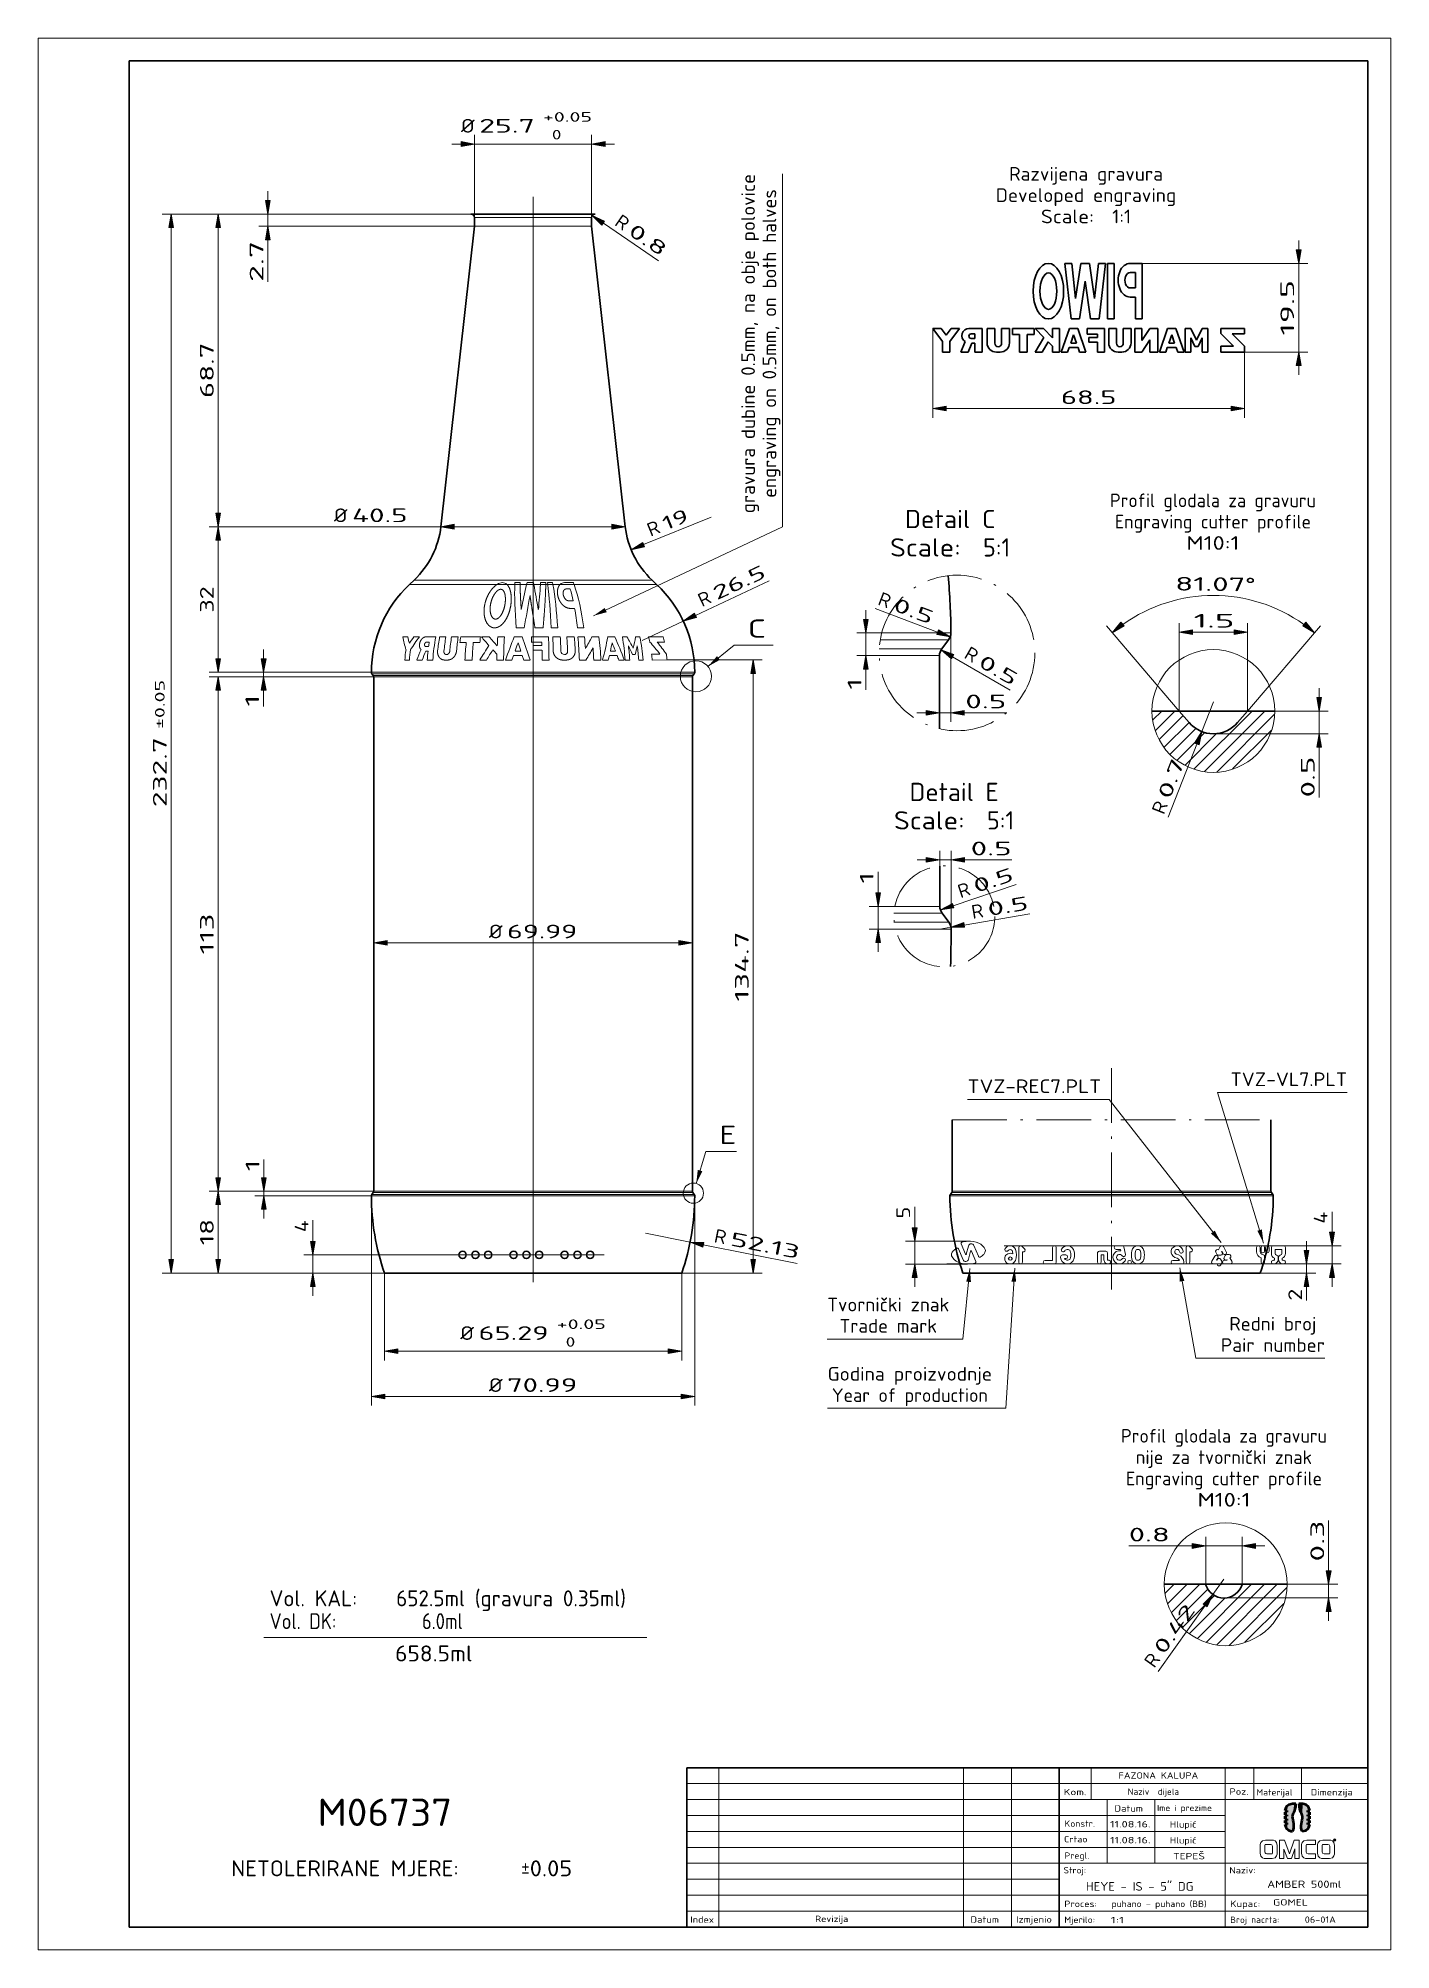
# Model space of a CAD drawing. Extents: x 0 to 297, y 0 to 420.
import ezdxf
from ezdxf.enums import TextEntityAlignment as Align

# ---------------------------------------------------------------- set-up
doc = ezdxf.new("R2010")
doc.units = 0
doc.linetypes.add('DASHDOT', pattern=[18.5, 12, -3, 0.5, -3])
doc.layers.get('0').update_dxf_attribs({"lineweight": 13})
for name, color, linetype, lineweight in [('2', 7, 'Continuous', 13), ('5', 7, 'Continuous', 13), ('6', 7, 'Continuous', 13), ('8', 7, 'Continuous', 13)]:
    doc.layers.add(name, color=color, linetype=linetype, lineweight=lineweight)
doc.styles.get("Standard").update_dxf_attribs({"font": 'isocp.shx'})

msp = doc.modelspace()

# ---------------------------------------------------------------- texts
at = {"color": 7, "lineweight": 13}
for s, height, p, p2 in [('+0.05', 2.1, (110.83, 401.66), (121.61, 401.66)), ('%%c', 3, (92.83, 399.26), (95.83, 399.26)), ('25.7', 3, (96.83, 399.26), (109.03, 399.26)), (' 0', 2.1, (110.83, 397.76), (114.89, 397.76)), ('Razvijena gravura', 3, (213.2, 388.7), (246.98, 388.7)), ('Developed engraving', 3, (210.28, 384.02), (249.89, 384.02)), ('Scale:', 3, (220.19, 379.34), (231.83, 379.34)), ('  1:1', 3, (231.83, 379.34), (239.99, 379.34)), ('68.5', 3, (224.57, 339.62), (236.77, 339.62)), ('Profil glodala za gravuru', 3, (235.35, 316.96), (280.55, 316.96)), ('%%c', 3, (64.91, 313.68), (67.91, 313.68)), ('40.5', 3, (68.91, 313.68), (81.11, 313.68)), ('Detail C', 4, (190.31, 312.36), (210.19, 312.36)), ('Engraving cutter profile', 3, (236.4, 312.28), (279.5, 312.28)), ('Scale:', 4, (187.05, 306.12), (202.58, 306.12)), ('  5:1', 4, (202.58, 306.12), (213.45, 306.12)), ('M10:1', 3, (252.12, 307.6), (263.77, 307.6)), ('C', 4, (155.79, 288.29), (159.82, 288.29)), ('0.5', 3, (203.58, 272.78), (212.58, 272.78)), ('Detail E', 4, (191.33, 252.4), (210.9, 252.4)), ('Scale:', 4, (187.91, 246.15), (203.44, 246.15)), ('  5:1', 4, (203.44, 246.15), (214.32, 246.15)), ('0.5', 3, (204.76, 240.47), (213.76, 240.47)), ('%%c', 3, (98.96, 222.23), (101.96, 222.23)), ('69.99', 3, (102.96, 222.23), (118.36, 222.23)), ('TVZ-REC7.PLT', 3, (204.07, 188.23), (233.41, 188.23)), ('TVZ-VL7.PLT', 3, (261.8, 189.76), (287.42, 189.76)), ('E', 4, (149.57, 177.05), (153.3, 177.05)), ('Tvornički znak', 3, (173.27, 140.26), (200.06, 140.26)), ('Redni broj', 3, (261.56, 136.05), (280.67, 136.05)), ('%%c', 3, (92.67, 134), (95.67, 134)), ('65.29', 3, (96.67, 134), (112.07, 134)), ('+0.05', 2.1, (113.87, 136.4), (124.64, 136.4)), (' 0', 2.1, (113.87, 132.5), (117.93, 132.5)), ('Trade mark', 3, (175.95, 135.58), (197.38, 135.58)), ('Pair number', 3, (259.7, 131.37), (282.53, 131.37)), ('Godina proizvodnje', 3, (173.34, 125.04), (209.45, 125.04)), ('%%c', 3, (98.96, 122.57), (101.96, 122.57)), ('70.99', 3, (102.96, 122.57), (118.36, 122.57)), ('Year of production', 3, (174.27, 120.36), (208.52, 120.36)), ('Profil glodala za gravuru', 3, (237.78, 111.42), (282.97, 111.42)), ('nije za tvornički znak', 3, (241.04, 106.73), (279.71, 106.73)), ('Engraving cutter profile', 3, (238.83, 102.05), (281.92, 102.05)), ('M10:1', 3, (254.55, 97.37), (266.2, 97.37))]:
    msp.add_text(s, height=height, dxfattribs=at).set_placement(p, p2, align=Align.FIT)
for s, height, rotation, p, p2 in [('gravura dubine 0.5mm, na obje polovice', 3, 90, (157.38, 315.64), (157.38, 390.19)), ('engraving on 0.5mm, on both halves', 3, 90, (162.06, 319.02), (162.06, 386.82)), ('R', 3, 325.6288, (126.34, 379.04), (128.48, 377.57)), ('0.8', 3, 325.6288, (129.31, 377.01), (136.74, 371.93)), ('2.7', 3, 90, (49.44, 366.46), (49.44, 375.46)), ('19.5', 3, 90, (275.78, 354.68), (275.78, 366.88)), ('68.7', 3, 90, (38.52, 340.94), (38.52, 353.13)), ('19', 3, 22.2535, (137.78, 311.79), (143.15, 313.98)), ('R', 3, 22.2535, (134.45, 310.43), (136.86, 311.41)), ('26.5', 3, 25.1205, (149.01, 296.49), (160.05, 301.67)), ('32', 3, 90, (38.52, 293.79), (38.52, 299.58)), ('R', 3, 25.1205, (145.75, 294.96), (148.1, 296.07)), ('R', 3, 339.2928, (184.14, 295.61), (186.57, 294.69)), ('81.07', 3, 359.3429, (249.65, 298.66), (265.05, 298.48)), ('%%d', 3, 359.3429, (265.05, 298.48), (267.25, 298.46)), ('0.5', 3, 339.2928, (187.5, 294.34), (195.92, 291.16)), ('R', 3, 329.799, (203.07, 283.94), (205.32, 282.64)), ('0.5', 3, 329.799, (206.18, 282.13), (213.96, 277.61)), ('%%p0.05', 2.1, 90, (27.74, 268.24), (27.74, 279.02)), ('1', 3, 90, (180.76, 276.86), (180.76, 279.46)), ('1', 3, 90, (48.49, 273.17), (48.49, 275.77)), ('232.7', 3, 90, (28.19, 251.05), (28.19, 266.44)), ('1', 3, 90, (183.43, 234.25), (183.43, 236.85)), ('0.5', 3, 18.5789, (205.93, 232.15), (214.46, 235.01)), ('R', 3, 18.5789, (202.52, 231), (204.98, 231.83)), ('0.5', 3, 9.5756, (208.74, 227.09), (217.62, 228.58)), ('113', 3, 90, (38.52, 218.69), (38.52, 227.68)), ('R', 3, 9.5756, (205.19, 226.49), (207.76, 226.92)), ('134.7', 3, 90, (155.99, 208.34), (155.99, 223.73)), ('1', 3, 90, (48.56, 171.03), (48.56, 173.63)), ('18', 3, 90, (38.52, 154.79), (38.52, 160.58)), ('5', 3, 90, (191.46, 160.67), (191.46, 163.27)), ('R', 3, 348.722, (148.24, 155.49), (150.79, 154.98)), ('52.13', 3, 348.722, (151.77, 154.79), (166.87, 151.78)), ('0.42', 3, 54.5519, (247.16, 64.64), (254.23, 74.58)), ('R', 3, 54.5519, (245.07, 61.71), (246.58, 63.82))]:
    msp.add_text(s, height=height, rotation=rotation, dxfattribs=at).set_placement(p, p2, align=Align.FIT)
at = {"color": 5, "lineweight": 13}
for s, p, p2 in [('1.5', (253.7, 290.51), (262.7, 290.51)), ('0.8', (239.48, 89.72), (248.48, 89.72))]:
    msp.add_text(s, height=3, dxfattribs=at).set_placement(p, p2, align=Align.FIT)
for s, rotation, p, p2 in [('0.7', 68.5898, (248.51, 252.6), (251.8, 260.97)), ('0.5', 90, (280.29, 253.19), (280.29, 262.18)), ('R', 68.5898, (247.2, 249.24), (248.15, 251.66)), ('4', 90, (59.32, 157.68), (59.32, 160.28)), ('4', 90, (283.1, 159.54), (283.1, 162.14)), ('2', 90, (277.52, 142.63), (277.52, 145.23)), ('0.3', 90, (282.36, 85.3), (282.36, 94.3))]:
    msp.add_text(s, height=3, rotation=rotation, dxfattribs=at).set_placement(p, p2, align=Align.FIT)
at = {"color": 7, "lineweight": 13, "width": 0.9}
for s, height, p, p2 in [('Vol. KAL:    652.5ml (gravura 0.35ml)', 3.5, (50.8, 75.47), (129.06, 75.47)), ('Vol. DK:          6.0ml', 3.5, (50.8, 70.45), (93.24, 70.45)), ('658.5ml', 3.5, (78.38, 63.36), (95.38, 63.36)), ('M06737', 6, (61.34, 27.21), (90.9, 27.21)), ('NETOLERIRANE MJERE:      ', 3.5, (42.36, 16.14), (106.04, 16.14)), ('%%p', 3.5, (106.04, 16.14), (107.93, 16.14)), ('0.05', 3.5, (107.93, 16.14), (117.26, 16.14))]:
    msp.add_text(s, height=height, dxfattribs=at).set_placement(p, p2, align=Align.FIT)
at = {"layer": '2', "color": 7, "lineweight": 13}
for s, height, p, p2 in [('FAZONA KALUPA', 1.4, (237.22, 37.6), (254.72, 37.6)), ('Kom.', 1.4, (225.18, 33.96), (230.15, 33.96)), ('Naziv  dijela', 1.4, (239.25, 34.03), (250.52, 34.03)), ('Poz.', 1.4, (261.58, 34.06), (265.79, 34.06)), ('Materijal', 1.4, (267.51, 33.9), (275.42, 33.9)), ('Dimenzija', 1.4, (279.44, 33.91), (288.64, 33.91)), ('Datum', 1.4, (236.34, 30.36), (242.58, 30.36)), ('Ime i prezime', 1.329, (245.69, 30.5), (257.72, 30.5)), ('Konstr.', 1.4, (225.35, 27.01), (232.04, 27.01)), ('11.08.16.', 1.4, (235.37, 26.89), (244.26, 26.89)), ('Hlupić', 1.4, (248.5, 26.85), (254.32, 26.85)), ('Crtao', 1.4, (225.26, 23.6), (230.41, 23.6)), ('Pregl.', 1.4, (225.35, 19.99), (230.82, 19.99)), ('11.08.16.', 1.4, (235.37, 23.39), (244.26, 23.39)), ('Hlupić', 1.4, (248.5, 23.35), (254.32, 23.35)), ('TEPEŠ', 1.4, (249.21, 19.87), (256.19, 19.87)), ('Stroj:', 1.4, (225.16, 16.77), (230.08, 16.77)), ('Naziv:', 1.4, (261.56, 16.77), (267.34, 16.77)), ('HEYE - IS - 5" DG', 1.9, (230.05, 12.98), (253.66, 12.98)), ('AMBER 500ml', 1.6, (269.87, 13.6), (286.15, 13.6)), ('Proces:', 1.4, (225.33, 9.39), (232.47, 9.39)), ('puhano - puhano (BB)', 1.4, (235.67, 9.39), (256.55, 9.39)), ('Kupac:', 1.4, (261.73, 9.39), (268.33, 9.39)), ('GOMEL', 1.4, (271.16, 9.72), (278.8, 9.72)), ('Index', 1.4, (143.2, 5.92), (148.37, 5.92)), ('Revizija', 1.4, (170.6, 6.09), (177.87, 6.09)), ('Datum', 1.4, (204.72, 5.93), (210.97, 5.93)), ('Izmjenio', 1.4, (214.74, 5.97), (222.59, 5.97)), ('Mjerilo:', 1.4, (225.33, 5.89), (232.06, 5.89)), ('1:1', 1.4, (235.49, 5.83), (238.46, 5.83)), ('Broj nacrta:', 1.4, (261.74, 5.89), (272.52, 5.89)), ('06-01A', 1.4, (278.11, 5.92), (284.95, 5.92))]:
    msp.add_text(s, height=height, dxfattribs=at).set_placement(p, p2, align=Align.FIT)

# ---------------------------------------------------------------- linework, layer by layer
at = {"color": 7, "lineweight": 13, "ltscale": 0.051139}
for p, q in [((90.81, 396.76), (92.85, 396.76)), ((124.46, 396.76), (126.51, 396.76)), ((50.44, 384.34), (50.44, 386.38)), ((276.78, 373.48), (276.78, 375.53)), ((276.78, 346.03), (276.78, 348.08)), ((49.49, 283.64), (49.49, 285.68)), ((192.9, 271.78), (194.95, 271.78)), ((192.97, 239.47), (195.01, 239.47)), ((49.56, 160.68), (49.56, 162.73)), ((192.46, 145.67), (192.46, 147.72))]:
    msp.add_line(p, q, dxfattribs=at)
at = {"color": 7, "lineweight": 13, "ltscale": 0.454398}
for p, q in [((95.81, 380.58), (95.81, 398.76)), ((121.51, 380.58), (121.51, 398.76))]:
    msp.add_line(p, q, dxfattribs=at)
at = {"color": 7, "lineweight": 13}
for p, q in [((95.81, 396.76), (121.51, 396.76)), ((108.66, 385.17), (108.66, 146.72)), ((95.01, 381.38), (27.19, 381.38)), ((29.19, 151.64), (29.19, 378.43)), ((95.01, 381.38), (37.52, 381.38)), ((39.52, 315.64), (39.52, 378.43)), ((95.01, 381.38), (48.44, 381.38)), ((95.81, 378.68), (48.44, 378.68)), ((119.93, 380.58), (95.81, 380.58)), ((119.93, 378.68), (95.81, 378.68)), ((242.43, 370.53), (278.78, 370.53)), ((199.37, 338.62), (261.96, 338.62)), ((88.41, 312.68), (37.52, 312.68)), ((88.41, 312.68), (37.52, 312.68)), ((64.91, 312.68), (88.41, 312.68)), ((126.43, 312.68), (88.41, 312.68)), ((91.36, 312.68), (125.95, 312.68)), ((39.52, 283.64), (39.52, 309.73)), ((132.47, 300), (81.52, 300)), ((131.58, 300.95), (82.53, 300.95)), ((250.55, 272.18), (234.56, 290.89)), ((265.55, 272.18), (281.54, 290.89)), ((200.4, 289.34), (179.76, 289.34)), ((138.08, 283.39), (158.99, 283.39)), ((73.16, 280.68), (37.52, 280.68)), ((73.66, 279.68), (37.52, 279.68)), ((73.16, 280.68), (47.49, 280.68)), ((73.66, 279.68), (47.49, 279.68)), ((139.81, 280.68), (73.16, 280.68)), ((139.72, 280.38), (73.26, 280.38)), ((139.46, 279.98), (73.56, 279.98)), ((139.37, 279.68), (73.66, 279.68)), ((156.99, 151.64), (156.99, 280.43)), ((39.52, 169.64), (39.52, 276.73)), ((76.62, 221.23), (140.7, 221.23)), ((73.66, 166.68), (37.52, 166.68)), ((73.66, 166.68), (37.52, 166.68)), ((73.66, 166.68), (47.56, 166.68)), ((73.16, 165.68), (47.56, 165.68)), ((73.16, 165.68), (73.16, 119.57)), ((139.81, 165.68), (73.16, 165.68)), ((139.72, 165.98), (73.26, 165.98)), ((139.46, 166.38), (73.56, 166.38)), ((139.37, 166.68), (73.66, 166.68)), ((144.15, 165.68), (144.15, 119.57)), ((266.85, 165.68), (200.2, 165.68)), ((266.76, 165.98), (200.3, 165.98)), ((266.5, 166.38), (200.6, 166.38)), ((266.41, 166.68), (200.7, 166.68)), ((90.45, 152.68), (124.3, 152.68)), ((146.04, 154.91), (166.68, 150.8)), ((212.1, 154.68), (274.92, 154.68)), ((76.01, 148.68), (27.19, 148.68)), ((76.01, 148.68), (37.52, 148.68)), ((199.49, 150.68), (274.96, 150.68)), ((78.97, 131.5), (138.35, 131.5)), ((76.12, 121.57), (141.2, 121.57))]:
    msp.add_line(p, q, dxfattribs=at)
at = {"color": 7, "lineweight": 13, "ltscale": 0.0675}
msp.add_line((50.44, 378.68), (50.44, 381.38), dxfattribs=at)
at = {"color": 7, "lineweight": 30}
for p, q in [((95.81, 378.68), (88.41, 312.68)), ((122.31, 381.38), (95.01, 381.38)), ((121.51, 378.68), (128.91, 312.68)), ((73.66, 166.68), (73.66, 279.68)), ((143.65, 166.68), (143.65, 279.68)), ((244.56, 272.18), (271.54, 272.18)), ((141.3, 148.68), (76.01, 148.68)), ((203.05, 148.68), (268.34, 148.68)), ((247.27, 80.3), (274.25, 80.3))]:
    msp.add_line(p, q, dxfattribs=at)
at = {"color": 7, "lineweight": 30, "ltscale": 0.0475}
for p, q in [((95.81, 378.68), (95.81, 380.58)), ((121.51, 378.68), (121.51, 380.58)), ((232.62, 354.23), (230.72, 354.23)), ((232.62, 353.23), (230.72, 353.23))]:
    msp.add_line(p, q, dxfattribs=at)
at = {"color": 7, "lineweight": 13, "ltscale": 0.039327}
for p, q in [((121.51, 380.58), (119.93, 380.58)), ((121.51, 378.68), (119.93, 378.68))]:
    msp.add_line(p, q, dxfattribs=at)
at = {"color": 7, "lineweight": 13, "ltscale": 0.366083}
for p, q in [((124.09, 379.37), (136.17, 371.1)), ((197.48, 289.5), (183.78, 294.68)), ((200.9, 229.4), (214.78, 234.06)), ((203.34, 225.16), (217.78, 227.6))]:
    msp.add_line(p, q, dxfattribs=at)
at = {"color": 7, "lineweight": 13, "ltscale": 0.231822}
msp.add_line((50.44, 366.46), (50.44, 375.73), dxfattribs=at)
at = {"color": 7, "lineweight": 30, "ltscale": 0.30694}
for p, q in [((225.43, 370.53), (226.81, 358.33)), ((234.33, 370.53), (232.95, 358.33))]:
    msp.add_line(p, q, dxfattribs=at)
at = {"color": 7, "lineweight": 30, "ltscale": 0.037739}
for p, q in [((225.43, 370.53), (226.94, 370.53)), ((234.33, 370.53), (232.82, 370.53))]:
    msp.add_line(p, q, dxfattribs=at)
at = {"color": 7, "lineweight": 30, "ltscale": 0.193388}
for p, q in [((226.94, 370.53), (227.81, 362.84)), ((232.82, 370.53), (231.95, 362.84))]:
    msp.add_line(p, q, dxfattribs=at)
at = {"color": 7, "lineweight": 30, "ltscale": 0.194246}
for p, q in [((228.94, 370.53), (227.81, 362.84)), ((230.82, 370.53), (231.95, 362.84))]:
    msp.add_line(p, q, dxfattribs=at)
at = {"color": 7, "lineweight": 30, "ltscale": 0.02345}
for p in [(228.94, 370.53), (230.82, 370.53)]:
    msp.add_line(p, (229.88, 370.53), dxfattribs=at)
at = {"color": 7, "lineweight": 30, "ltscale": 0.305}
for p, q in [((234.8, 370.53), (234.8, 358.33)), ((236.3, 370.53), (236.3, 358.33)), ((242.43, 370.53), (242.43, 358.33))]:
    msp.add_line(p, q, dxfattribs=at)
at = {"color": 7, "lineweight": 30, "ltscale": 0.0375}
for p, q in [((236.3, 370.53), (234.8, 370.53)), ((236.3, 358.33), (234.8, 358.33)), ((242.43, 358.33), (240.93, 358.33)), ((224.24, 356.23), (222.74, 356.23)), ((242.33, 356.23), (240.83, 356.23)), ((224.24, 351.03), (222.74, 351.03)), ((234.12, 351.03), (232.62, 351.03)), ((242.33, 351.03), (240.83, 351.03))]:
    msp.add_line(p, q, dxfattribs=at)
at = {"color": 7, "lineweight": 30, "ltscale": 0.06625}
msp.add_line((242.43, 370.53), (239.78, 370.53), dxfattribs=at)
at = {"color": 7, "lineweight": 13, "ltscale": 0.4875}
msp.add_line((276.78, 351.03), (276.78, 370.53), dxfattribs=at)
at = {"color": 7, "lineweight": 30, "ltscale": 0.20926}
for q in [(228.66, 358.33), (231.1, 358.33)]:
    msp.add_line((229.88, 366.61), q, dxfattribs=at)
at = {"color": 7, "lineweight": 30, "ltscale": 0.02875}
for p, q in [((240.93, 368.53), (239.78, 368.53)), ((240.93, 365.13), (239.78, 365.13)), ((240.93, 363.13), (239.78, 363.13))]:
    msp.add_line(p, q, dxfattribs=at)
at = {"color": 7, "lineweight": 30, "ltscale": 0.085}
msp.add_line((240.93, 368.53), (240.93, 365.13), dxfattribs=at)
at = {"color": 7, "lineweight": 30, "ltscale": 0.12}
for p, q in [((240.93, 363.13), (240.93, 358.33)), ((218.71, 356.23), (213.91, 356.23))]:
    msp.add_line(p, q, dxfattribs=at)
at = {"color": 7, "lineweight": 30, "ltscale": 0.04625}
for p, q in [((228.66, 358.33), (226.81, 358.33)), ((231.1, 358.33), (232.95, 358.33))]:
    msp.add_line(p, q, dxfattribs=at)
at = {"color": 7, "lineweight": 13, "ltscale": 0.490168}
msp.add_line((196.42, 356.23), (196.42, 336.62), dxfattribs=at)
at = {"color": 7, "lineweight": 30, "ltscale": 0.090198}
for p, q in [((198.57, 353.33), (196.42, 356.23)), ((200.17, 353.33), (202.31, 356.23))]:
    msp.add_line(p, q, dxfattribs=at)
at = {"color": 7, "lineweight": 30, "ltscale": 0.046654}
for p, q in [((198.29, 356.23), (196.42, 356.23)), ((200.45, 356.23), (202.31, 356.23))]:
    msp.add_line(p, q, dxfattribs=at)
at = {"color": 7, "lineweight": 30, "ltscale": 0.045395}
for q in [(198.29, 356.23), (200.45, 356.23)]:
    msp.add_line((199.37, 354.77), q, dxfattribs=at)
at = {"color": 7, "lineweight": 30, "ltscale": 0.0575}
for p, q in [((198.57, 351.03), (198.57, 353.33)), ((200.17, 351.03), (200.17, 353.33)), ((232.62, 354.98), (230.32, 354.98))]:
    msp.add_line(p, q, dxfattribs=at)
at = {"color": 7, "lineweight": 30, "ltscale": 0.062367}
msp.add_line((202.57, 351.03), (203.54, 353.33), dxfattribs=at)
at = {"color": 7, "lineweight": 30, "ltscale": 0.054291}
msp.add_line((204.2, 351.03), (205.04, 353.03), dxfattribs=at)
at = {"color": 7, "lineweight": 30, "ltscale": 0.072166}
msp.add_line((207.27, 356.23), (204.38, 356.23), dxfattribs=at)
at = {"color": 7, "lineweight": 30, "ltscale": 0.02}
for p, q in [((205.67, 355.03), (204.87, 355.03)), ((205.67, 354.03), (204.87, 354.03))]:
    msp.add_line(p, q, dxfattribs=at)
at = {"color": 7, "lineweight": 30, "ltscale": 0.015627}
msp.add_line((205.67, 353.03), (205.04, 353.03), dxfattribs=at)
at = {"color": 7, "lineweight": 30, "ltscale": 0.025}
for p, q in [((205.67, 355.03), (205.67, 354.03)), ((230.72, 354.23), (230.72, 353.23))]:
    msp.add_line(p, q, dxfattribs=at)
at = {"color": 7, "lineweight": 30, "ltscale": 0.05}
msp.add_line((205.67, 353.03), (205.67, 351.03), dxfattribs=at)
at = {"color": 7, "lineweight": 30, "ltscale": 0.13}
for p, q in [((207.27, 356.23), (207.27, 351.03)), ((224.24, 356.23), (224.24, 351.03)), ((234.12, 356.23), (234.12, 351.03)), ((240.83, 356.23), (240.83, 351.03)), ((245.83, 356.23), (245.83, 351.03)), ((251.86, 356.23), (251.86, 351.03)), ((256.86, 356.23), (256.86, 351.03))]:
    msp.add_line(p, q, dxfattribs=at)
at = {"color": 7, "lineweight": 30, "ltscale": 0.078958}
for p, q in [((208.36, 356.23), (208.36, 353.07)), ((213.26, 356.23), (213.26, 353.07)), ((235.07, 356.23), (235.07, 353.07)), ((239.97, 356.23), (239.97, 353.07))]:
    msp.add_line(p, q, dxfattribs=at)
at = {"color": 7, "lineweight": 30, "ltscale": 0.0425}
for p, q in [((208.36, 356.23), (210.06, 356.23)), ((213.26, 356.23), (211.56, 356.23)), ((235.07, 356.23), (236.77, 356.23)), ((239.97, 356.23), (238.27, 356.23)), ((245.83, 356.23), (244.13, 356.23)), ((217.16, 351.03), (215.46, 351.03)), ((245.83, 351.03), (244.13, 351.03))]:
    msp.add_line(p, q, dxfattribs=at)
at = {"color": 7, "lineweight": 30, "ltscale": 0.08125}
for p, q in [((210.06, 356.23), (210.06, 352.98)), ((211.56, 356.23), (211.56, 352.98)), ((236.77, 356.23), (236.77, 352.98)), ((238.27, 356.23), (238.27, 352.98))]:
    msp.add_line(p, q, dxfattribs=at)
at = {"color": 7, "lineweight": 30, "ltscale": 0.0325}
for p, q in [((213.91, 356.23), (213.91, 354.93)), ((218.71, 356.23), (218.71, 354.93)), ((259.67, 351.03), (259.67, 352.33)), ((264.92, 352.33), (264.92, 351.03))]:
    msp.add_line(p, q, dxfattribs=at)
at = {"color": 7, "lineweight": 30, "ltscale": 0.03875}
for p, q in [((215.46, 354.93), (213.91, 354.93)), ((218.71, 354.93), (217.16, 354.93))]:
    msp.add_line(p, q, dxfattribs=at)
at = {"color": 7, "lineweight": 30, "ltscale": 0.0975}
for p, q in [((215.46, 354.93), (215.46, 351.03)), ((217.16, 354.93), (217.16, 351.03))]:
    msp.add_line(p, q, dxfattribs=at)
at = {"color": 7, "lineweight": 30, "ltscale": 0.068318}
msp.add_line((218.94, 356.23), (220.85, 354.27), dxfattribs=at)
at = {"color": 7, "lineweight": 30, "ltscale": 0.045256}
msp.add_line((220.75, 356.23), (218.94, 356.23), dxfattribs=at)
at = {"color": 7, "lineweight": 30, "ltscale": 0.093869}
msp.add_line((218.94, 351.03), (220.85, 354.27), dxfattribs=at)
at = {"color": 7, "lineweight": 30, "ltscale": 0.065784}
msp.add_line((220.45, 351.03), (221.78, 353.3), dxfattribs=at)
at = {"color": 7, "lineweight": 30, "ltscale": 0.071481}
msp.add_line((220.75, 356.23), (222.74, 354.18), dxfattribs=at)
at = {"color": 7, "lineweight": 30, "ltscale": 0.034473}
msp.add_line((221.78, 353.3), (222.74, 352.31), dxfattribs=at)
at = {"color": 7, "lineweight": 30, "ltscale": 0.051333}
msp.add_line((222.74, 356.23), (222.74, 354.18), dxfattribs=at)
at = {"color": 7, "lineweight": 30, "ltscale": 0.137572}
for p, q in [((226.46, 356.23), (224.66, 351.03)), ((228.26, 356.23), (230.06, 351.03)), ((248.01, 356.23), (246.21, 351.03)), ((249.81, 356.23), (251.61, 351.03))]:
    msp.add_line(p, q, dxfattribs=at)
at = {"color": 7, "lineweight": 30, "ltscale": 0.045}
for p, q in [((228.26, 356.23), (226.46, 356.23)), ((249.81, 356.23), (248.01, 356.23))]:
    msp.add_line(p, q, dxfattribs=at)
at = {"color": 7, "lineweight": 30, "ltscale": 0.04831}
for p, q in [((227.36, 354.86), (226.73, 353.03)), ((227.36, 354.86), (227.99, 353.03)), ((248.91, 354.86), (248.28, 353.03)), ((248.91, 354.86), (249.54, 353.03))]:
    msp.add_line(p, q, dxfattribs=at)
at = {"color": 7, "lineweight": 30, "ltscale": 0.031613}
for p, q in [((227.99, 353.03), (226.73, 353.03)), ((249.54, 353.03), (248.28, 353.03))]:
    msp.add_line(p, q, dxfattribs=at)
at = {"color": 7, "lineweight": 30, "ltscale": 0.095}
msp.add_line((234.12, 356.23), (230.32, 356.23), dxfattribs=at)
at = {"color": 7, "lineweight": 30, "ltscale": 0.03125}
for p, q in [((230.32, 356.23), (230.32, 354.98)), ((253.11, 356.23), (251.86, 356.23)), ((256.86, 356.23), (255.61, 356.23)), ((253.11, 351.03), (251.86, 351.03)), ((256.86, 351.03), (255.61, 351.03))]:
    msp.add_line(p, q, dxfattribs=at)
at = {"color": 7, "lineweight": 30, "ltscale": 0.01875}
msp.add_line((232.62, 354.98), (232.62, 354.23), dxfattribs=at)
at = {"color": 7, "lineweight": 30, "ltscale": 0.055}
msp.add_line((232.62, 353.23), (232.62, 351.03), dxfattribs=at)
at = {"color": 7, "lineweight": 30, "ltscale": 0.066857}
for p, q in [((242.33, 356.23), (242.33, 353.56)), ((244.13, 353.7), (244.13, 351.03))]:
    msp.add_line(p, q, dxfattribs=at)
at = {"color": 7, "lineweight": 30, "ltscale": 0.080591}
for p, q in [((244.13, 356.23), (242.33, 353.56)), ((244.13, 353.7), (242.33, 351.03))]:
    msp.add_line(p, q, dxfattribs=at)
at = {"color": 7, "lineweight": 30, "ltscale": 0.072122}
for p in [(253.11, 356.23), (255.61, 356.23)]:
    msp.add_line(p, (254.36, 353.63), dxfattribs=at)
at = {"color": 7, "lineweight": 30, "ltscale": 0.078072}
for p, q in [((253.11, 354.15), (253.11, 351.03)), ((255.61, 354.15), (255.61, 351.03))]:
    msp.add_line(p, q, dxfattribs=at)
at = {"color": 7, "lineweight": 30, "ltscale": 0.051952}
for p, q in [((253.11, 354.15), (254.01, 352.28)), ((255.61, 354.15), (254.71, 352.28))]:
    msp.add_line(p, q, dxfattribs=at)
at = {"color": 7, "lineweight": 30, "ltscale": 0.0275}
msp.add_line((259.67, 355.13), (259.67, 356.23), dxfattribs=at)
at = {"color": 7, "lineweight": 30, "ltscale": 0.13125}
for p, q in [((264.92, 356.23), (259.67, 356.23)), ((264.92, 351.03), (259.67, 351.03))]:
    msp.add_line(p, q, dxfattribs=at)
at = {"color": 7, "lineweight": 30, "ltscale": 0.099472}
msp.add_line((259.67, 355.13), (262.5, 352.33), dxfattribs=at)
at = {"color": 7, "lineweight": 30, "ltscale": 0.068149}
msp.add_line((264.92, 355.03), (262.19, 355.03), dxfattribs=at)
at = {"color": 7, "lineweight": 30, "ltscale": 0.095919}
msp.add_line((262.19, 355.03), (264.92, 352.33), dxfattribs=at)
at = {"color": 7, "lineweight": 30, "ltscale": 0.03}
msp.add_line((264.92, 356.23), (264.92, 355.03), dxfattribs=at)
at = {"color": 7, "lineweight": 30, "ltscale": 0.04}
for p, q in [((200.17, 351.03), (198.57, 351.03)), ((207.27, 351.03), (205.67, 351.03))]:
    msp.add_line(p, q, dxfattribs=at)
at = {"color": 7, "lineweight": 30, "ltscale": 0.040718}
msp.add_line((204.2, 351.03), (202.57, 351.03), dxfattribs=at)
at = {"color": 7, "lineweight": 30, "ltscale": 0.020416}
for p, q in [((211.22, 351.03), (210.4, 351.03)), ((237.93, 351.03), (237.11, 351.03))]:
    msp.add_line(p, q, dxfattribs=at)
at = {"color": 7, "lineweight": 30, "ltscale": 0.037692}
msp.add_line((220.45, 351.03), (218.94, 351.03), dxfattribs=at)
at = {"color": 7, "lineweight": 30, "ltscale": 0.031966}
msp.add_line((222.74, 352.31), (222.74, 351.03), dxfattribs=at)
at = {"color": 7, "lineweight": 30, "ltscale": 0.034393}
for p, q in [((224.66, 351.03), (226.03, 351.03)), ((230.06, 351.03), (228.68, 351.03)), ((246.21, 351.03), (247.58, 351.03)), ((251.61, 351.03), (250.23, 351.03))]:
    msp.add_line(p, q, dxfattribs=at)
at = {"color": 7, "lineweight": 30, "ltscale": 0.026456}
for p, q in [((226.38, 352.03), (226.03, 351.03)), ((228.34, 352.03), (228.68, 351.03)), ((247.93, 352.03), (247.58, 351.03)), ((249.89, 352.03), (250.23, 351.03))]:
    msp.add_line(p, q, dxfattribs=at)
at = {"color": 7, "lineweight": 30, "ltscale": 0.048925}
for p, q in [((228.34, 352.03), (226.38, 352.03)), ((249.89, 352.03), (247.93, 352.03))]:
    msp.add_line(p, q, dxfattribs=at)
at = {"color": 7, "lineweight": 30, "ltscale": 0.017479}
msp.add_line((254.71, 352.28), (254.01, 352.28), dxfattribs=at)
at = {"color": 7, "lineweight": 30, "ltscale": 0.070673}
msp.add_line((262.5, 352.33), (259.67, 352.33), dxfattribs=at)
at = {"color": 7, "lineweight": 13, "ltscale": 0.360168}
msp.add_line((264.92, 351.03), (264.92, 336.62), dxfattribs=at)
at = {"color": 7, "lineweight": 13, "ltscale": 0.346497}
msp.add_line((264.92, 351.03), (278.78, 351.03), dxfattribs=at)
at = {"color": 7, "lineweight": 13, "ltscale": 0.061974}
msp.add_line((128.91, 312.68), (126.43, 312.68), dxfattribs=at)
at = {"color": 7, "lineweight": 13, "ltscale": 0.401139}
msp.add_line((132.94, 308.73), (147.79, 314.8), dxfattribs=at)
at = {"color": 7, "lineweight": 30, "ltscale": 0.034841}
for p, q in [((82.53, 300.95), (81.52, 300)), ((134.78, 300.95), (135.8, 300))]:
    msp.add_line(p, q, dxfattribs=at)
at = {"color": 7, "lineweight": 13, "ltscale": 0.009649}
msp.add_line((104.65, 300.38), (104.64, 300), dxfattribs=at)
at = {"color": 7, "lineweight": 13, "ltscale": 0.028711}
msp.add_line((104.65, 300.38), (105.8, 300.38), dxfattribs=at)
at = {"color": 7, "lineweight": 13, "ltscale": 0.009645}
for p, q in [((105.8, 300.38), (105.81, 300)), ((111.46, 300.38), (111.45, 300))]:
    msp.add_line(p, q, dxfattribs=at)
at = {"color": 7, "lineweight": 13, "ltscale": 0.009875}
msp.add_line((107.33, 300.38), (107.25, 300), dxfattribs=at)
at = {"color": 7, "lineweight": 13, "ltscale": 0.017979}
msp.add_line((107.33, 300.38), (108.05, 300.38), dxfattribs=at)
at = {"color": 7, "lineweight": 13, "ltscale": 0.01799}
msp.add_line((108.77, 300.38), (108.05, 300.38), dxfattribs=at)
at = {"color": 7, "lineweight": 13, "ltscale": 0.009786}
msp.add_line((108.77, 300.38), (108.84, 300), dxfattribs=at)
at = {"color": 7, "lineweight": 13, "ltscale": 0.009663}
msp.add_line((110.31, 300.38), (110.28, 300), dxfattribs=at)
at = {"color": 7, "lineweight": 13, "ltscale": 0.02885}
msp.add_line((111.46, 300.38), (110.31, 300.38), dxfattribs=at)
at = {"color": 7, "lineweight": 13, "ltscale": 0.028485}
msp.add_line((112.96, 300.38), (111.82, 300.38), dxfattribs=at)
at = {"color": 7, "lineweight": 13, "ltscale": 0.00972}
msp.add_line((111.82, 300.38), (111.87, 300), dxfattribs=at)
at = {"color": 7, "lineweight": 13, "ltscale": 0.009784}
msp.add_line((112.96, 300.38), (113.03, 300), dxfattribs=at)
at = {"color": 7, "lineweight": 13, "ltscale": 0.048553}
msp.add_line((117.51, 300.38), (115.56, 300.38), dxfattribs=at)
at = {"color": 7, "lineweight": 13, "ltscale": 0.022345}
msp.add_line((116.83, 298.99), (115.93, 298.99), dxfattribs=at)
at = {"color": 7, "lineweight": 13, "ltscale": 0.010225}
msp.add_line((117.51, 300.38), (117.64, 300), dxfattribs=at)
at = {"color": 7, "lineweight": 13, "ltscale": 0.079948}
msp.add_line((134.78, 300.95), (131.58, 300.95), dxfattribs=at)
at = {"color": 7, "lineweight": 13, "ltscale": 0.083056}
msp.add_line((135.8, 300), (132.47, 300), dxfattribs=at)
at = {"color": 7, "lineweight": 13, "ltscale": 0.446069}
for p, q in [((144.32, 293.19), (160.48, 300.76)), ((256.23, 75.66), (245.89, 61.13))]:
    msp.add_line(p, q, dxfattribs=at)
at = {"color": 7, "lineweight": 13, "ltscale": 0.024078}
msp.add_line((117.46, 296.39), (116.5, 296.39), dxfattribs=at)
at = {"color": 7, "lineweight": 13, "ltscale": 0.024969}
msp.add_line((117.79, 294.73), (116.79, 294.73), dxfattribs=at)
at = {"color": 7, "lineweight": 13, "ltscale": 0.05114}
for p, q in [((181.76, 292.29), (181.76, 294.34)), ((184.43, 219.25), (184.43, 221.3))]:
    msp.add_line(p, q, dxfattribs=at)
at = {"color": 7, "lineweight": 13, "ltscale": 0.04448}
msp.add_line((106.72, 290.45), (104.94, 290.45), dxfattribs=at)
at = {"color": 7, "lineweight": 13, "ltscale": 0.044604}
msp.add_line((109.07, 290.45), (110.86, 290.45), dxfattribs=at)
at = {"color": 7, "lineweight": 13, "ltscale": 0.03584}
msp.add_line((114.07, 290.45), (112.64, 290.45), dxfattribs=at)
at = {"color": 7, "lineweight": 13, "ltscale": 0.034403}
msp.add_line((119.79, 290.45), (118.42, 290.45), dxfattribs=at)
at = {"color": 7, "lineweight": 13, "ltscale": 0.25}
for p, q in [((132.59, 287.69), (141.65, 291.93)), ((133.34, 157.45), (143.15, 155.49))]:
    msp.add_line(p, q, dxfattribs=at)
at = {"color": 5, "lineweight": 13, "ltscale": 0.483194}
for p, q in [((250.55, 272.18), (250.55, 291.51)), ((265.55, 272.18), (265.55, 291.51))]:
    msp.add_line(p, q, dxfattribs=at)
at = {"color": 7, "lineweight": 13, "ltscale": 0.026498}
msp.add_line((81.15, 288.47), (80.09, 288.47), dxfattribs=at)
at = {"color": 7, "lineweight": 13, "ltscale": 0.030652}
msp.add_line((82.48, 288.47), (83.7, 288.47), dxfattribs=at)
at = {"color": 7, "lineweight": 13, "ltscale": 0.014934}
msp.add_line((85.72, 286.35), (85.12, 286.35), dxfattribs=at)
at = {"color": 7, "lineweight": 13, "ltscale": 0.053758}
msp.add_line((87.3, 288.47), (85.15, 288.47), dxfattribs=at)
at = {"color": 7, "lineweight": 13, "ltscale": 0.014834}
msp.add_line((85.87, 287.32), (85.28, 287.32), dxfattribs=at)
at = {"color": 7, "lineweight": 13, "ltscale": 0.034174}
msp.add_line((88.15, 288.47), (89.52, 288.47), dxfattribs=at)
at = {"color": 7, "lineweight": 13, "ltscale": 0.036249}
msp.add_line((92.21, 288.47), (90.76, 288.47), dxfattribs=at)
at = {"color": 7, "lineweight": 13, "ltscale": 0.034576}
msp.add_line((93.99, 287.22), (92.61, 287.22), dxfattribs=at)
at = {"color": 7, "lineweight": 13, "ltscale": 0.108238}
msp.add_line((97.1, 288.47), (92.77, 288.47), dxfattribs=at)
at = {"color": 7, "lineweight": 13, "ltscale": 0.036017}
msp.add_line((96.98, 287.22), (95.54, 287.22), dxfattribs=at)
at = {"color": 7, "lineweight": 13, "ltscale": 0.04245}
msp.add_line((99.02, 288.47), (97.32, 288.47), dxfattribs=at)
at = {"color": 7, "lineweight": 13, "ltscale": 0.036163}
msp.add_line((102.36, 288.47), (100.92, 288.47), dxfattribs=at)
at = {"color": 7, "lineweight": 13, "ltscale": 0.044131}
msp.add_line((106.28, 288.47), (104.52, 288.47), dxfattribs=at)
at = {"color": 7, "lineweight": 13, "ltscale": 0.057185}
msp.add_line((110.6, 287.27), (108.31, 287.27), dxfattribs=at)
at = {"color": 7, "lineweight": 13, "ltscale": 0.093458}
msp.add_line((112.06, 288.47), (108.32, 288.47), dxfattribs=at)
at = {"color": 7, "lineweight": 13, "ltscale": 0.047476}
msp.add_line((110.61, 286.54), (108.71, 286.54), dxfattribs=at)
at = {"color": 7, "lineweight": 13, "ltscale": 0.041394}
msp.add_line((112.98, 288.47), (114.64, 288.47), dxfattribs=at)
at = {"color": 7, "lineweight": 13, "ltscale": 0.040642}
msp.add_line((117.71, 288.47), (116.09, 288.47), dxfattribs=at)
at = {"color": 7, "lineweight": 13, "ltscale": 0.035146}
msp.add_line((119.93, 288.47), (118.53, 288.47), dxfattribs=at)
at = {"color": 7, "lineweight": 13, "ltscale": 0.038385}
msp.add_line((123.13, 288.47), (121.59, 288.47), dxfattribs=at)
at = {"color": 7, "lineweight": 13, "ltscale": 0.038394}
msp.add_line((126.58, 288.47), (125.04, 288.47), dxfattribs=at)
at = {"color": 7, "lineweight": 13, "ltscale": 0.024947}
msp.add_line((129.27, 288.47), (128.27, 288.47), dxfattribs=at)
at = {"color": 7, "lineweight": 13, "ltscale": 0.022865}
msp.add_line((132.1, 288.47), (131.18, 288.47), dxfattribs=at)
at = {"color": 7, "lineweight": 13, "ltscale": 0.07952}
msp.add_line((137.22, 288.47), (134.04, 288.47), dxfattribs=at)
at = {"color": 7, "lineweight": 13, "ltscale": 0.039749}
msp.add_line((137.49, 287.32), (135.9, 287.32), dxfattribs=at)
at = {"color": 7, "lineweight": 13, "ltscale": 0.125}
for p, q in [((181.76, 284.34), (181.76, 289.34)), ((184.43, 224.25), (184.43, 229.25)), ((192.46, 150.67), (192.46, 155.67))]:
    msp.add_line(p, q, dxfattribs=at)
at = {"color": 7, "lineweight": 13, "ltscale": 0.34298}
msp.add_line((198.4, 285.84), (184.69, 285.84), dxfattribs=at)
at = {"color": 7, "lineweight": 13, "ltscale": 0.374861}
msp.add_line((199.9, 287.84), (184.91, 287.84), dxfattribs=at)
at = {"color": 7, "lineweight": 13, "ltscale": 0.379142}
msp.add_line((200.4, 289.34), (185.24, 289.34), dxfattribs=at)
at = {"color": 7, "lineweight": 30, "ltscale": 0.0625}
for p, q in [((198.4, 285.84), (199.9, 287.84)), ((198.47, 227.75), (199.97, 225.75))]:
    msp.add_line(p, q, dxfattribs=at)
at = {"color": 7, "lineweight": 13, "ltscale": 0.48896}
msp.add_line((200.4, 289.34), (200.4, 269.78), dxfattribs=at)
at = {"color": 5, "lineweight": 13, "ltscale": 0.227279}
msp.add_line((253.5, 289.51), (262.6, 289.51), dxfattribs=at)
at = {"color": 7, "lineweight": 13, "ltscale": 0.025279}
msp.add_line((81.51, 283.38), (80.49, 283.38), dxfattribs=at)
at = {"color": 7, "lineweight": 13, "ltscale": 0.02928}
msp.add_line((84.3, 283.38), (83.13, 283.38), dxfattribs=at)
at = {"color": 7, "lineweight": 13, "ltscale": 0.01176}
msp.add_line((85.59, 285.36), (85.12, 285.36), dxfattribs=at)
at = {"color": 7, "lineweight": 13, "ltscale": 0.031185}
for p, q in [((86.65, 283.38), (85.41, 283.38)), ((123.91, 283.38), (125.16, 283.38))]:
    msp.add_line(p, q, dxfattribs=at)
at = {"color": 7, "lineweight": 13, "ltscale": 0.017443}
msp.add_line((89.93, 283.38), (89.23, 283.38), dxfattribs=at)
at = {"color": 7, "lineweight": 13, "ltscale": 0.039515}
msp.add_line((95.28, 283.38), (93.7, 283.38), dxfattribs=at)
at = {"color": 7, "lineweight": 13, "ltscale": 0.036368}
msp.add_line((98.43, 283.38), (96.98, 283.38), dxfattribs=at)
at = {"color": 7, "lineweight": 13, "ltscale": 0.03725}
msp.add_line((102.17, 283.38), (100.68, 283.38), dxfattribs=at)
at = {"color": 7, "lineweight": 13, "ltscale": 0.034496}
msp.add_line((102.59, 283.38), (103.97, 283.38), dxfattribs=at)
at = {"color": 7, "lineweight": 13, "ltscale": 0.026426}
msp.add_line((104.33, 284.38), (103.97, 283.38), dxfattribs=at)
at = {"color": 7, "lineweight": 13, "ltscale": 0.049254}
msp.add_line((106.3, 284.38), (104.33, 284.38), dxfattribs=at)
at = {"color": 7, "lineweight": 13, "ltscale": 0.031685}
msp.add_line((105.96, 285.36), (104.7, 285.36), dxfattribs=at)
at = {"color": 7, "lineweight": 13, "ltscale": 0.026253}
msp.add_line((106.3, 284.38), (106.64, 283.38), dxfattribs=at)
at = {"color": 7, "lineweight": 13, "ltscale": 0.034878}
msp.add_line((108.04, 283.38), (106.64, 283.38), dxfattribs=at)
at = {"color": 7, "lineweight": 13, "ltscale": 0.047752}
msp.add_line((110.62, 285.56), (108.71, 285.56), dxfattribs=at)
at = {"color": 7, "lineweight": 13, "ltscale": 0.03794}
msp.add_line((112.16, 283.38), (110.64, 283.38), dxfattribs=at)
at = {"color": 7, "lineweight": 13, "ltscale": 0.020319}
msp.add_line((115.97, 283.38), (115.16, 283.38), dxfattribs=at)
at = {"color": 7, "lineweight": 13, "ltscale": 0.036203}
msp.add_line((120.27, 283.38), (118.82, 283.38), dxfattribs=at)
at = {"color": 7, "lineweight": 13, "ltscale": 0.03954}
msp.add_line((123.56, 283.38), (121.98, 283.38), dxfattribs=at)
at = {"color": 7, "lineweight": 13, "ltscale": 0.04285}
msp.add_line((127.12, 284.38), (125.41, 284.38), dxfattribs=at)
at = {"color": 7, "lineweight": 13, "ltscale": 0.027566}
msp.add_line((126.74, 285.36), (125.64, 285.36), dxfattribs=at)
at = {"color": 7, "lineweight": 13, "ltscale": 0.02917}
msp.add_line((128.65, 283.38), (127.48, 283.38), dxfattribs=at)
at = {"color": 7, "lineweight": 13, "ltscale": 0.025698}
msp.add_line((129.89, 283.38), (128.86, 283.38), dxfattribs=at)
at = {"color": 7, "lineweight": 13, "ltscale": 0.013733}
msp.add_line((131.06, 284.62), (130.51, 284.62), dxfattribs=at)
at = {"color": 7, "lineweight": 13, "ltscale": 0.023553}
msp.add_line((132.8, 283.38), (131.86, 283.38), dxfattribs=at)
at = {"color": 7, "lineweight": 13, "ltscale": 0.04586}
msp.add_line((136.52, 284.67), (134.68, 284.67), dxfattribs=at)
at = {"color": 7, "lineweight": 13, "ltscale": 0.081909}
msp.add_line((138.08, 283.39), (134.81, 283.38), dxfattribs=at)
at = {"color": 7, "lineweight": 13, "ltscale": 0.453702}
msp.add_line((197.9, 284.34), (179.76, 284.34), dxfattribs=at)
at = {"color": 7, "lineweight": 13, "ltscale": 0.330821}
msp.add_line((197.9, 284.34), (184.67, 284.34), dxfattribs=at)
at = {"color": 7, "lineweight": 30, "ltscale": 0.401441}
msp.add_line((197.9, 268.28), (197.9, 284.34), dxfattribs=at)
at = {"color": 7, "lineweight": 13, "ltscale": 0.366084}
msp.add_line((200.8, 284.11), (213.45, 276.74), dxfattribs=at)
at = {"color": 7, "lineweight": 13, "ltscale": 0.025}
for p, q in [((49.49, 279.68), (49.49, 280.68)), ((49.56, 165.68), (49.56, 166.68))]:
    msp.add_line(p, q, dxfattribs=at)
at = {"color": 7, "lineweight": 30, "ltscale": 0.0125}
for p, q in [((73.56, 279.98), (73.26, 280.38)), ((143.75, 279.98), (144.05, 280.38)), ((73.56, 166.38), (73.26, 165.98)), ((143.75, 166.38), (144.05, 165.98)), ((200.6, 166.38), (200.3, 165.98)), ((270.79, 166.38), (271.09, 165.98))]:
    msp.add_line(p, q, dxfattribs=at)
at = {"color": 7, "lineweight": 13, "ltscale": 0.1071}
for p, q in [((143.65, 279.68), (139.37, 279.68)), ((143.65, 166.68), (139.37, 166.68)), ((270.69, 166.68), (266.41, 166.68))]:
    msp.add_line(p, q, dxfattribs=at)
at = {"color": 7, "lineweight": 13, "ltscale": 0.107406}
for p, q in [((143.75, 279.98), (139.46, 279.98)), ((143.75, 166.38), (139.46, 166.38)), ((270.79, 166.38), (266.5, 166.38))]:
    msp.add_line(p, q, dxfattribs=at)
at = {"color": 7, "lineweight": 13, "ltscale": 0.108324}
for p, q in [((144.05, 280.38), (139.72, 280.38)), ((144.05, 165.98), (139.72, 165.98)), ((271.09, 165.98), (266.76, 165.98))]:
    msp.add_line(p, q, dxfattribs=at)
at = {"color": 7, "lineweight": 13, "ltscale": 0.10863}
for p, q in [((144.15, 280.68), (139.81, 280.68)), ((144.15, 165.68), (139.81, 165.68)), ((271.19, 165.68), (266.85, 165.68))]:
    msp.add_line(p, q, dxfattribs=at)
at = {"color": 7, "lineweight": 13, "ltscale": 0.112973}
msp.add_line((181.76, 276.86), (181.76, 281.38), dxfattribs=at)
at = {"color": 7, "lineweight": 13, "ltscale": 0.089047}
msp.add_line((49.49, 273.17), (49.49, 276.73), dxfattribs=at)
at = {"color": 5, "lineweight": 13, "ltscale": 0.175}
msp.add_line((258.05, 274.18), (255.49, 267.67), dxfattribs=at)
at = {"color": 5, "lineweight": 13, "ltscale": 0.051139}
for p, q in [((281.29, 275.14), (281.29, 277.18)), ((278.52, 153.64), (278.52, 155.68)), ((284.1, 145.68), (284.1, 147.73)), ((60.32, 143.68), (60.32, 145.73)), ((267.32, 88.72), (269.36, 88.72)), ((283.36, 72.3), (283.36, 74.34))]:
    msp.add_line(p, q, dxfattribs=at)
at = {"color": 7, "lineweight": 13, "ltscale": 0.0625}
for p, q in [((197.9, 271.78), (200.4, 271.78)), ((197.97, 239.47), (200.47, 239.47)), ((197.97, 224.25), (200.43, 224.67))]:
    msp.add_line(p, q, dxfattribs=at)
at = {"color": 7, "lineweight": 13, "ltscale": 0.230532}
msp.add_line((203.36, 271.78), (212.58, 271.78), dxfattribs=at)
at = {"color": 7, "lineweight": 13, "ltscale": 0.069905}
for p, q in [((244.76, 270.21), (246.74, 272.18)), ((247.47, 78.32), (249.45, 80.3))]:
    msp.add_line(p, q, dxfattribs=at)
at = {"color": 7, "lineweight": 13, "ltscale": 0.150263}
for p, q in [((245.31, 267.93), (249.56, 272.18)), ((248.03, 76.05), (252.28, 80.3))]:
    msp.add_line(p, q, dxfattribs=at)
at = {"color": 7, "lineweight": 13, "ltscale": 0.185153}
msp.add_line((246.16, 265.95), (251.4, 271.19), dxfattribs=at)
at = {"color": 7, "lineweight": 13, "ltscale": 0.193183}
msp.add_line((247.24, 264.2), (252.7, 269.67), dxfattribs=at)
at = {"color": 7, "lineweight": 30, "ltscale": 0.083853}
for p, q in [((252.73, 269.63), (250.55, 272.18)), ((263.37, 269.63), (265.55, 272.18))]:
    msp.add_line(p, q, dxfattribs=at)
at = {"color": 7, "lineweight": 13, "ltscale": 0.450263}
for p, q in [((253.8, 259.45), (266.54, 272.18)), ((256.51, 67.56), (269.25, 80.3))]:
    msp.add_line(p, q, dxfattribs=at)
at = {"color": 7, "lineweight": 13, "ltscale": 0.469905}
for p, q in [((256.07, 258.89), (269.36, 272.18)), ((258.78, 67.01), (272.07, 80.3))]:
    msp.add_line(p, q, dxfattribs=at)
at = {"color": 7, "lineweight": 13, "ltscale": 0.448509}
for p, q in [((258.78, 258.77), (271.46, 271.46)), ((261.49, 66.88), (274.17, 79.57))]:
    msp.add_line(p, q, dxfattribs=at)
at = {"color": 5, "lineweight": 13, "ltscale": 0.293934}
msp.add_line((271.54, 272.18), (283.29, 272.18), dxfattribs=at)
at = {"color": 5, "lineweight": 13, "ltscale": 0.125}
msp.add_line((281.29, 267.18), (281.29, 272.18), dxfattribs=at)
at = {"color": 5, "lineweight": 13, "ltscale": 0.430646}
msp.add_line((254.42, 264.92), (248.13, 248.88), dxfattribs=at)
at = {"color": 7, "lineweight": 13, "ltscale": 0.201353}
msp.add_line((248.51, 262.65), (254.21, 268.34), dxfattribs=at)
at = {"color": 7, "lineweight": 13, "ltscale": 0.215089}
msp.add_line((250.07, 261.37), (256.15, 267.46), dxfattribs=at)
at = {"color": 7, "lineweight": 13, "ltscale": 0.24483}
msp.add_line((251.82, 260.3), (258.74, 267.22), dxfattribs=at)
at = {"color": 5, "lineweight": 13}
for p, q in [((258.05, 267.18), (283.29, 267.18)), ((90.45, 152.68), (58.32, 152.68)), ((260.36, 77.3), (285.36, 77.3))]:
    msp.add_line(p, q, dxfattribs=at)
at = {"color": 7, "lineweight": 13, "ltscale": 0.300985}
for p, q in [((262.28, 259.44), (270.79, 267.95)), ((264.99, 67.56), (273.5, 76.07))]:
    msp.add_line(p, q, dxfattribs=at)
at = {"color": 5, "lineweight": 13, "ltscale": 0.276097}
for p, q in [((281.29, 253.19), (281.29, 264.23)), ((283.36, 83.25), (283.36, 94.3))]:
    msp.add_line(p, q, dxfattribs=at)
at = {"color": 7, "lineweight": 13, "ltscale": 0.083946}
msp.add_line((197.97, 238.11), (197.97, 241.47), dxfattribs=at)
at = {"color": 7, "lineweight": 13, "ltscale": 0.430353}
msp.add_line((200.47, 224.25), (200.47, 241.47), dxfattribs=at)
at = {"color": 7, "lineweight": 13, "ltscale": 0.258411}
msp.add_line((203.42, 239.47), (213.76, 239.47), dxfattribs=at)
at = {"color": 7, "lineweight": 13, "ltscale": 0.116125}
for p, q in [((184.43, 232.21), (184.43, 236.85)), ((192.46, 158.63), (192.46, 163.27))]:
    msp.add_line(p, q, dxfattribs=at)
at = {"color": 7, "lineweight": 30, "ltscale": 0.221407}
msp.add_line((197.97, 229.25), (197.97, 238.11), dxfattribs=at)
at = {"color": 7, "lineweight": 13, "ltscale": 0.388363}
msp.add_line((197.97, 229.25), (182.43, 229.25), dxfattribs=at)
at = {"color": 7, "lineweight": 13, "ltscale": 0.263862}
msp.add_line((198.47, 227.75), (187.91, 227.75), dxfattribs=at)
at = {"color": 7, "lineweight": 13, "ltscale": 0.246436}
msp.add_line((197.97, 229.25), (188.11, 229.25), dxfattribs=at)
at = {"color": 7, "lineweight": 13, "ltscale": 0.450863}
msp.add_line((200.47, 224.25), (182.43, 224.25), dxfattribs=at)
at = {"color": 7, "lineweight": 13, "ltscale": 0.299966}
msp.add_line((199.97, 225.75), (187.97, 225.75), dxfattribs=at)
at = {"color": 7, "lineweight": 13, "ltscale": 0.305368}
msp.add_line((200.47, 224.25), (188.25, 224.25), dxfattribs=at)
at = {"color": 7, "linetype": 'DASHDOT', "lineweight": 13}
for p, q in [((235.7, 193.67), (235.7, 145.08)), ((200.7, 182.35), (270.69, 182.35))]:
    msp.add_line(p, q, dxfattribs=at)
at = {"color": 7, "lineweight": 30, "ltscale": 0.391732}
for p, q in [((200.7, 166.68), (200.7, 182.35)), ((270.69, 166.68), (270.69, 182.35))]:
    msp.add_line(p, q, dxfattribs=at)
at = {"color": 7, "lineweight": 13, "ltscale": 0.099794}
msp.add_line((49.56, 169.64), (49.56, 173.63), dxfattribs=at)
at = {"color": 7, "lineweight": 13, "ltscale": 0.302279}
msp.add_line((39.52, 151.64), (39.52, 163.73), dxfattribs=at)
at = {"color": 5, "lineweight": 13, "ltscale": 0.116125}
msp.add_line((60.32, 155.64), (60.32, 160.28), dxfattribs=at)
at = {"color": 5, "lineweight": 13, "ltscale": 0.112587}
msp.add_line((284.1, 157.64), (284.1, 162.14), dxfattribs=at)
at = {"color": 7, "lineweight": 13, "ltscale": 0.349972}
msp.add_line((204.46, 155.67), (190.46, 155.67), dxfattribs=at)
at = {"color": 5, "lineweight": 13, "ltscale": 0.1}
for p, q in [((60.32, 148.68), (60.32, 152.68)), ((284.1, 150.68), (284.1, 154.68))]:
    msp.add_line(p, q, dxfattribs=at)
at = {"color": 7, "lineweight": 18, "ltscale": 0.08}
for p, q in [((215.31, 151.08), (215.31, 154.28)), ((223.54, 154.28), (223.54, 151.08)), ((252.07, 151.08), (252.07, 154.28))]:
    msp.add_line(p, q, dxfattribs=at)
at = {"color": 7, "lineweight": 18, "ltscale": 0.020099}
for p, q in [((215.99, 154.57), (216.57, 154)), ((252.75, 154.57), (253.32, 154))]:
    msp.add_line(p, q, dxfattribs=at)
at = {"color": 7, "lineweight": 18, "ltscale": 0.056864}
for p, q in [((216.11, 153.36), (216.11, 151.08)), ((252.87, 153.36), (252.87, 151.08))]:
    msp.add_line(p, q, dxfattribs=at)
at = {"color": 7, "lineweight": 18, "ltscale": 0.041162}
msp.add_line((222.74, 151.48), (221.1, 151.48), dxfattribs=at)
at = {"color": 7, "lineweight": 18, "ltscale": 0.07}
msp.add_line((222.74, 154.28), (222.74, 151.48), dxfattribs=at)
at = {"color": 7, "lineweight": 18, "ltscale": 0.018524}
msp.add_line((224.9, 152.66), (225.64, 152.66), dxfattribs=at)
at = {"color": 7, "lineweight": 18, "ltscale": 0.006456}
msp.add_line((225.64, 151.86), (225.38, 151.86), dxfattribs=at)
at = {"color": 7, "lineweight": 18, "ltscale": 0.050007}
msp.add_line((232.61, 153.08), (232.61, 151.08), dxfattribs=at)
at = {"color": 7, "lineweight": 18, "ltscale": 0.035481}
msp.add_line((233.01, 153.48), (234.43, 153.48), dxfattribs=at)
at = {"color": 7, "lineweight": 18, "ltscale": 0.015485}
msp.add_line((233.41, 152.68), (234.03, 152.68), dxfattribs=at)
at = {"color": 7, "lineweight": 18, "ltscale": 0.04}
msp.add_line((233.41, 151.08), (233.41, 152.68), dxfattribs=at)
at = {"color": 7, "lineweight": 18, "ltscale": 0.026552}
msp.add_line((234.03, 152.68), (234.03, 151.62), dxfattribs=at)
at = {"color": 7, "lineweight": 18, "ltscale": 0.036552}
msp.add_line((234.83, 153.08), (234.83, 151.62), dxfattribs=at)
at = {"color": 7, "lineweight": 18, "ltscale": 0.035206}
msp.add_line((236.68, 154.68), (238.09, 154.68), dxfattribs=at)
at = {"color": 7, "lineweight": 18, "ltscale": 0.025322}
msp.add_line((236.68, 153.88), (237.69, 153.88), dxfattribs=at)
at = {"color": 7, "lineweight": 18, "ltscale": 0.008574}
msp.add_line((237.76, 153.55), (237.69, 153.88), dxfattribs=at)
at = {"color": 7, "lineweight": 18, "ltscale": 0.042492}
msp.add_line((238.73, 152.76), (238.4, 154.43), dxfattribs=at)
at = {"color": 7, "lineweight": 18, "ltscale": 0.037096}
msp.add_line((250.64, 151.48), (249.16, 151.48), dxfattribs=at)
at = {"color": 7, "lineweight": 18, "ltscale": 0.013963}
for p, q in [((250.13, 151.93), (249.61, 152.13)), ((250.42, 152.67), (249.9, 152.87))]:
    msp.add_line(p, q, dxfattribs=at)
at = {"color": 7, "lineweight": 18, "ltscale": 0.032004}
for p, q in [((257.71, 151.29), (258.35, 152.39)), ((260.25, 154.49), (260.89, 153.38)), ((261.75, 150.69), (260.47, 150.69))]:
    msp.add_line(p, q, dxfattribs=at)
at = {"color": 7, "lineweight": 18, "ltscale": 0.012577}
for p, q in [((258.82, 152.8), (258.56, 153.24)), ((259.16, 152.6), (259.66, 152.6)), ((259.88, 151.29), (259.63, 151.72)), ((260.66, 152.57), (260.41, 152.14)), ((261.51, 152.77), (261.01, 152.77)), ((259.88, 150.89), (259.63, 150.45))]:
    msp.add_line(p, q, dxfattribs=at)
at = {"color": 7, "lineweight": 18, "ltscale": 0.014683}
for p, q in [((258.75, 151.49), (259.04, 151.99)), ((259.9, 153.49), (260.2, 152.98)), ((261.06, 151.49), (260.47, 151.49))]:
    msp.add_line(p, q, dxfattribs=at)
at = {"color": 7, "lineweight": 18, "ltscale": 0.003517}
for p, q in [((258.75, 151.49), (258.89, 151.49)), ((259.9, 153.49), (259.83, 153.36)), ((261.06, 151.49), (260.99, 151.61))]:
    msp.add_line(p, q, dxfattribs=at)
at = {"color": 7, "lineweight": 18, "ltscale": 0.020837}
for p, q in [((259.56, 154.49), (259.14, 153.76)), ((261.68, 152.01), (262.1, 151.29)), ((258.06, 150.69), (258.89, 150.69))]:
    msp.add_line(p, q, dxfattribs=at)
at = {"color": 7, "lineweight": 18, "ltscale": 0.021862}
for p, q in [((267.53, 153.41), (267.53, 154.28)), ((268.33, 153.41), (268.33, 154.28))]:
    msp.add_line(p, q, dxfattribs=at)
at = {"color": 7, "lineweight": 18, "ltscale": 0.019932}
for p, q in [((268.51, 153.49), (268.51, 154.29)), ((269.3, 153.49), (269.3, 154.29)), ((269.49, 153.49), (269.49, 154.29)), ((270.29, 153.49), (270.29, 154.29))]:
    msp.add_line(p, q, dxfattribs=at)
at = {"color": 7, "lineweight": 18, "ltscale": 0.023735}
msp.add_line((268.51, 152.03), (268.51, 151.08), dxfattribs=at)
at = {"color": 7, "lineweight": 18, "ltscale": 0.031869}
msp.add_line((269.31, 152.36), (269.31, 151.08), dxfattribs=at)
at = {"color": 7, "lineweight": 18, "ltscale": 0.03201}
for p, q in [((270.79, 153), (270.79, 154.28)), ((273.87, 153), (273.87, 154.28))]:
    msp.add_line(p, q, dxfattribs=at)
at = {"color": 7, "lineweight": 18, "ltscale": 0.028535}
for p in [(271.19, 154.68), (273.47, 154.68)]:
    msp.add_line(p, (272.33, 154.68), dxfattribs=at)
at = {"color": 7, "lineweight": 18, "ltscale": 0.005628}
for p, q in [((271.48, 151.93), (271.48, 151.7)), ((273.18, 151.93), (273.18, 151.7))]:
    msp.add_line(p, q, dxfattribs=at)
at = {"color": 7, "lineweight": 18, "ltscale": 0.02201}
for p, q in [((271.59, 153), (271.59, 153.88)), ((273.07, 153), (273.07, 153.88))]:
    msp.add_line(p, q, dxfattribs=at)
at = {"color": 7, "lineweight": 18, "ltscale": 0.03707}
msp.add_line((271.59, 153.88), (273.07, 153.88), dxfattribs=at)
at = {"color": 7, "lineweight": 18, "ltscale": 0.013121}
for p, q in [((272.28, 152.23), (272.28, 151.7)), ((272.38, 152.23), (272.38, 151.7))]:
    msp.add_line(p, q, dxfattribs=at)
at = {"color": 5, "lineweight": 13, "ltscale": 0.279518}
msp.add_line((274.92, 154.68), (286.1, 154.68), dxfattribs=at)
at = {"color": 5, "lineweight": 13, "ltscale": 0.442313}
msp.add_line((76.01, 148.68), (58.32, 148.68), dxfattribs=at)
at = {"color": 7, "lineweight": 13, "ltscale": 0.47959}
for p, q in [((76.01, 148.68), (76.01, 129.5)), ((141.3, 148.68), (141.3, 129.5))]:
    msp.add_line(p, q, dxfattribs=at)
at = {"color": 7, "lineweight": 13, "ltscale": 0.442307}
msp.add_line((141.3, 148.68), (158.99, 148.68), dxfattribs=at)
at = {"color": 7, "lineweight": 13, "ltscale": 0.340101}
msp.add_line((204.07, 150.67), (190.46, 150.67), dxfattribs=at)
at = {"color": 7, "lineweight": 18, "ltscale": 0.051162}
msp.add_line((223.14, 150.68), (221.1, 150.68), dxfattribs=at)
at = {"color": 7, "lineweight": 18, "ltscale": 0.050173}
msp.add_line((251.17, 150.68), (249.16, 150.68), dxfattribs=at)
at = {"color": 5, "lineweight": 13, "ltscale": 0.30454}
msp.add_line((268.34, 148.68), (280.52, 148.68), dxfattribs=at)
at = {"color": 5, "lineweight": 13, "ltscale": 0.139115}
msp.add_line((274.96, 150.68), (280.52, 150.68), dxfattribs=at)
at = {"color": 5, "lineweight": 13, "ltscale": 0.278503}
msp.add_line((274.96, 150.68), (286.1, 150.68), dxfattribs=at)
at = {"color": 5, "lineweight": 13, "ltscale": 0.05}
msp.add_line((278.52, 148.68), (278.52, 150.68), dxfattribs=at)
at = {"color": 5, "lineweight": 13, "ltscale": 0.077509}
msp.add_line((278.52, 142.63), (278.52, 145.73), dxfattribs=at)
at = {"color": 5, "lineweight": 13, "ltscale": 0.348214}
msp.add_line((239.48, 88.72), (253.41, 88.72), dxfattribs=at)
at = {"color": 5, "lineweight": 13, "ltscale": 0.260472}
for p, q in [((256.36, 80.3), (256.36, 90.72)), ((264.36, 80.3), (264.36, 90.72))]:
    msp.add_line(p, q, dxfattribs=at)
at = {"color": 5, "lineweight": 13, "ltscale": 0.2}
msp.add_line((256.36, 88.72), (264.36, 88.72), dxfattribs=at)
at = {"color": 7, "lineweight": 13, "ltscale": 0.220281}
msp.add_line((248.87, 74.07), (255.1, 80.3), dxfattribs=at)
at = {"color": 7, "lineweight": 13, "ltscale": 0.420281}
msp.add_line((254.53, 68.41), (266.42, 80.3), dxfattribs=at)
at = {"color": 7, "lineweight": 13, "ltscale": 0.104167}
msp.add_line((260.36, 81.46), (257.95, 78.07), dxfattribs=at)
at = {"color": 5, "lineweight": 13, "ltscale": 0.277723}
msp.add_line((274.25, 80.3), (285.36, 80.3), dxfattribs=at)
at = {"color": 5, "lineweight": 13, "ltscale": 0.075}
msp.add_line((283.36, 77.3), (283.36, 80.3), dxfattribs=at)
at = {"color": 7, "lineweight": 13, "ltscale": 0.244337}
msp.add_line((249.95, 72.31), (256.86, 79.23), dxfattribs=at)
at = {"color": 7, "lineweight": 13, "ltscale": 0.250552}
msp.add_line((251.22, 70.76), (258.31, 77.85), dxfattribs=at)
at = {"color": 7, "lineweight": 13, "ltscale": 0.276849}
msp.add_line((252.78, 69.49), (260.61, 77.32), dxfattribs=at)
at = {"color": 7, "lineweight": 18}
msp.add_line((49.57, 68.64), (133.65, 68.64), dxfattribs=at)
at = {"color": 7, "lineweight": 13}
for points in [[(92.85, 396.24), (95.81, 396.76), (92.85, 397.28)], [(124.46, 397.28), (121.51, 396.76), (124.46, 396.24)], [(49.92, 384.34), (50.44, 381.38), (50.96, 384.34)], [(29.71, 378.43), (29.19, 381.38), (28.67, 378.43)], [(40.04, 378.43), (39.52, 381.38), (39, 378.43)], [(50.96, 375.73), (50.44, 378.68), (49.92, 375.73)], [(124.38, 379.8), (121.65, 381.04), (123.79, 378.94)], [(276.26, 373.48), (276.78, 370.53), (277.3, 373.48)], [(277.3, 348.08), (276.78, 351.03), (276.26, 348.08)], [(199.37, 339.14), (196.42, 338.62), (199.37, 338.1)], [(261.96, 338.1), (264.92, 338.62), (261.96, 339.14)], [(39, 315.64), (39.52, 312.68), (40.04, 315.64)], [(40.04, 309.73), (39.52, 312.68), (39, 309.73)], [(91.36, 313.21), (88.41, 312.68), (91.36, 312.16)], [(125.95, 312.16), (128.91, 312.68), (125.95, 313.21)], [(132.74, 309.21), (130.2, 307.61), (133.14, 308.24)], [(144.1, 293.66), (141.65, 291.93), (144.54, 292.72)], [(181.24, 292.29), (181.76, 289.34), (182.28, 292.29)], [(197.3, 289.01), (200.24, 288.45), (197.66, 289.99)], [(237.76, 291.68), (235.86, 289.37), (238.44, 290.89)], [(277.66, 290.89), (280.24, 289.37), (278.34, 291.68)], [(39, 283.64), (39.52, 280.68), (40.04, 283.64)], [(48.97, 283.64), (49.49, 280.68), (50.02, 283.64)], [(157.52, 280.43), (156.99, 283.39), (156.47, 280.43)], [(182.28, 281.38), (181.76, 284.34), (181.24, 281.38)], [(201.06, 284.56), (198.24, 285.6), (200.54, 283.66)], [(40.04, 276.73), (39.52, 279.68), (39, 276.73)], [(50.02, 276.73), (49.49, 279.68), (48.97, 276.73)], [(194.95, 271.26), (197.9, 271.78), (194.95, 272.3)], [(203.36, 272.3), (200.4, 271.78), (203.36, 271.26)], [(195.01, 238.95), (197.97, 239.47), (195.01, 239.99)], [(203.42, 239.99), (200.47, 239.47), (203.42, 238.95)], [(183.91, 232.21), (184.43, 229.25), (184.95, 232.21)], [(200.73, 229.89), (198.1, 228.46), (201.06, 228.91)], [(184.95, 221.3), (184.43, 224.25), (183.91, 221.3)], [(203.26, 225.68), (200.43, 224.67), (203.43, 224.65)], [(76.62, 221.76), (73.66, 221.23), (76.62, 220.71)], [(140.7, 220.71), (143.65, 221.23), (140.7, 221.76)], [(39, 169.64), (39.52, 166.68), (40.04, 169.64)], [(49.04, 169.64), (49.56, 166.68), (50.08, 169.64)], [(40.04, 163.73), (39.52, 166.68), (39, 163.73)], [(50.08, 162.73), (49.56, 165.68), (49.04, 162.73)], [(146.14, 155.42), (143.15, 155.49), (145.94, 154.4)], [(191.94, 158.63), (192.46, 155.67), (192.98, 158.63)], [(28.67, 151.64), (29.19, 148.68), (29.71, 151.64)], [(39, 151.64), (39.52, 148.68), (40.04, 151.64)], [(156.47, 151.64), (156.99, 148.68), (157.52, 151.64)], [(192.98, 147.72), (192.46, 150.67), (191.94, 147.72)], [(78.97, 132.02), (76.01, 131.5), (78.97, 130.98)], [(138.35, 130.98), (141.3, 131.5), (138.35, 132.02)], [(76.12, 122.1), (73.16, 121.57), (76.12, 121.05)], [(141.2, 121.05), (144.15, 121.57), (141.2, 122.1)], [(256.66, 75.36), (257.95, 78.07), (255.81, 75.96)]]:
    msp.add_lwpolyline(points, close=True, dxfattribs=at)
for points in [[(121.94, 293.1), (163.45, 312.64), (163.45, 390.19)], [(147.07, 281.96), (152.79, 286.61), (161.37, 286.61)], [(259.75, 155.37), (235.14, 186.84), (204.07, 186.84)], [(269.06, 155.29), (258.99, 188.37), (287.42, 188.37)], [(144.49, 168.37), (146.57, 175.36), (153.3, 175.36)], [(204.59, 149.7), (203.06, 134.19), (173.27, 134.19)], [(214.42, 149.75), (212.45, 118.97), (173.34, 118.97)], [(250.67, 149.81), (254.18, 129.98), (282.53, 129.98)]]:
    msp.add_lwpolyline(points, dxfattribs=at)
at = {"color": 5, "lineweight": 13}
for points in [[(253.5, 290.03), (250.55, 289.51), (253.5, 288.99)], [(262.6, 288.99), (265.55, 289.51), (262.6, 290.03)], [(280.77, 275.14), (281.29, 272.18), (281.81, 275.14)], [(254.9, 264.73), (255.49, 267.67), (253.93, 265.11)], [(281.81, 264.23), (281.29, 267.18), (280.77, 264.23)], [(59.8, 155.64), (60.32, 152.68), (60.84, 155.64)], [(283.58, 157.64), (284.1, 154.68), (284.62, 157.64)], [(278, 153.64), (278.52, 150.68), (279.04, 153.64)], [(60.84, 145.73), (60.32, 148.68), (59.8, 145.73)], [(279.04, 145.73), (278.52, 148.68), (278, 145.73)], [(284.62, 147.73), (284.1, 150.68), (283.58, 147.73)], [(253.41, 88.2), (256.36, 88.72), (253.41, 89.24)], [(267.32, 89.24), (264.36, 88.72), (267.32, 88.2)], [(282.83, 83.25), (283.36, 80.3), (283.88, 83.25)], [(283.88, 74.34), (283.36, 77.3), (282.83, 74.34)]]:
    msp.add_lwpolyline(points, close=True, dxfattribs=at)
at = {"color": 7, "linetype": 'DASHDOT', "lineweight": 13}
for centre, radius in [((201.75, 284.93), 17.09), ((198.98, 227.06), 11.09)]:
    msp.add_circle(centre, radius, dxfattribs=at)
at = {"color": 7, "lineweight": 13}
for centre, radius in [((258.05, 272.18), 13.49), ((144.42, 279.8), 3.42), ((143.86, 166.25), 2.22), ((260.76, 80.3), 13.49)]:
    msp.add_circle(centre, radius, dxfattribs=at)
at = {"color": 7, "lineweight": 30}
for centre in [(93.19, 152.68), (95.99, 152.68), (98.79, 152.68), (104.39, 152.68), (107.19, 152.68), (109.99, 152.68), (115.59, 152.68), (118.39, 152.68), (121.19, 152.68)]:
    msp.add_circle(centre, 0.8, dxfattribs=at)
at = {"color": 7, "lineweight": 18}
msp.add_circle((239.64, 151.08), 0.4, dxfattribs=at)
at = {"color": 7, "lineweight": 30}
for centre, radius, start, end in [((95.01, 380.58), 0.8, 360, 90), ((122.31, 380.58), 0.8, 90, 180), ((204.38, 354.66), 1.57, 450, 597.6708), ((204.87, 354.53), 0.5, 450, 630), ((210.4, 353.07), 2.04, 540, 630), ((210.81, 352.98), 0.75, 180, 270), ((210.81, 352.98), 0.75, 270, 360), ((211.22, 353.07), 2.04, 270, 360), ((237.11, 353.07), 2.04, 540, 630), ((237.52, 352.98), 0.75, 180, 270), ((237.52, 352.98), 0.75, 270, 360), ((237.93, 353.07), 2.04, 270, 360), ((69.53, 314.8), 19, 313.2096, 353.6026), ((147.79, 314.8), 19, 186.3974, 226.7904), ((99.66, 280.68), 26.5, 133.2096, 180), ((117.65, 280.68), 26.5, 0, 46.7904), ((67.9, 289.34), 132.5, 0, 5.4458), ((200.4, 284.34), 2.5, 143.1303, 179.9998), ((197.9, 289.34), 2.5, 323.1303, 359.9998), ((73.66, 280.68), 0.5, 180.0002, 216.8697), ((73.16, 279.68), 0.5, 0.0002, 36.8697), ((144.15, 279.68), 0.5, 143.1303, 179.9998), ((143.65, 280.68), 0.5, 323.1303, 359.9998), ((258.05, 274.18), 7, 220.5332, 319.4668), ((200.47, 229.25), 2.5, 180.0002, 216.8697), ((197.97, 224.25), 2.5, 0.0002, 36.8697), ((-60.17, 224.25), 260.63, 358.1963, 360), ((73.66, 165.68), 0.5, 143.1303, 179.9998), ((125.29, 165.68), 52.13, 180, 199.0339), ((73.16, 166.68), 0.5, 323.1303, 359.9998), ((92.02, 165.68), 52.13, 340.9661, 360), ((144.15, 166.68), 0.5, 180.0002, 216.8697), ((143.65, 165.68), 0.5, 0.0002, 36.8697), ((200.7, 165.68), 0.5, 143.1303, 179.9998), ((252.33, 165.68), 52.13, 180, 199.0339), ((200.2, 166.68), 0.5, 323.1303, 359.9998), ((219.07, 165.68), 52.13, 340.9661, 360), ((271.19, 166.68), 0.5, 180.0002, 216.8697), ((270.69, 165.68), 0.5, 0.0002, 36.8697), ((260.36, 81.46), 4.17, 196.2602, 343.7398)]:
    msp.add_arc(centre, radius, start, end, dxfattribs=at)
at = {"color": 7, "lineweight": 13}
for centre, radius, start, end in [((455.55, 222.27), 356.87, 167.42, 168.3252), ((1393.44, 526.47), 1304.42, 189.99832, 190.24425), ((-61.12, 311.63), 171.8, 354.2739, 356.1187), ((115.55, 299.04), 1.35, 89.4186, 134.4805), ((1543.59, 36.13), 1459.21, 169.67963, 169.96286), ((258.05, 263.41), 34.15, 54.43, 125.57), ((101.84, 292.17), 22.07, 189.6517, 197.1631), ((102.89, 293.05), 22.22, 191.9005, 195.6341), ((116.52, 263.68), 42.11, 143.9304, 146.2633), ((118.72, 262.23), 43.76, 143.1544, 147.6299), ((121.56, 269.05), 41.01, 156.1091, 159.5378), ((201.89, 220.38), 122.38, 147.2511, 149.0111), ((164.9, 345.41), 88.37, 220.1196, 221.7463), ((216.62, 212.02), 138.06, 147.7806, 148.8751), ((179.45, 358.75), 106.81, 221.1455, 222.5745), ((196.75, 374.04), 131.19, 222.367, 222.9466), ((328.66, 200.42), 240.81, 158.5532, 159.8482), ((466.58, 150.61), 386.16, 159.2934, 159.5762), ((319.38, 357.84), 225.39, 198.2797, 198.7581), ((448.47, 403.67), 361.05, 198.6056, 199.4597), ((62.79, 319.54), 66.5, 329.5911, 332.1471), ((55.02, 323.6), 76.65, 328.3519, 330.6442), ((74.79, 297.03), 50.98, 344.4785, 350.3403), ((80.36, 295.48), 46.4, 347.4025, 349.6515), ((70.86, 263.23), 60.1, 21.6116, 23.4538), ((76.27, 265.01), 55.52, 19.3301, 25.0024), ((83.56, 261.89), 52.88, 27.069, 30.1785), ((83.85, 262.28), 51.74, 25.5838, 27.8662), ((99.21, 294.02), 32.45, 345.604, 350.1539), ((97.46, 294.16), 34.93, 344.1551, 347.2711), ((102.99, 259.39), 41.99, 37.0199, 41.8625), ((107.92, 263.6), 36.68, 35.0654, 40.284), ((124.77, 267.85), 43.34, 156.1692, 159.0008), ((115.54, 285.35), 0.771, 182.2687, 269.7147), ((115.54, 285.28), 0.71, 269.4798, 2.4451), ((73.46, 297.07), 53.48, 345.1723, 346.2697), ((74.79, 264.75), 55.89, 19.4731, 20.5561)]:
    msp.add_arc(centre, radius, start, end, dxfattribs=at)
at = {"color": 7, "lineweight": 18}
for centre, radius, start, end in [((213.24, 151.86), 1.02, 165.7752, 194.2248), ((212.64, 153.86), 0.4, 145.9246, 325.9246), ((213.44, 151.8), 1.23, 62.6364, 165.7752), ((213.44, 151.91), 1.23, 194.2248, 338.609), ((213.44, 153.31), 1.37, 90, 145.9246), ((213.44, 153.31), 0.567, 90, 145.9246), ((213.24, 151.86), 0.216, 165.7752, 194.2248), ((213.44, 151.8), 0.426, 14.2248, 165.7752), ((213.44, 151.91), 0.426, 194.2248, 345.7752), ((213.44, 153.46), 1.23, 21.391, 90), ((213.44, 153.46), 0.426, 21.391, 90), ((211.47, 152.68), 2.55, 4.7753, 21.391), ((213.65, 151.86), 0.216, 345.7752, 374.2248), ((211.47, 152.68), 3.35, 338.609, 381.391), ((215.71, 154.28), 0.4, 45.3984, 180), ((216.29, 153.72), 0.4, 244.4641, 405.3984), ((221.1, 151.08), 0.4, 89.9999, 269.9999), ((223.14, 154.28), 0.4, 0, 180), ((224.9, 152.26), 0.4, 90, 176.6683), ((226.01, 152.19), 1.51, 176.6683, 349.8155), ((225.05, 153.74), 0.4, 149.6553, 329.6553), ((226.01, 153.18), 1.51, 10.1845, 149.6553), ((226.01, 152.19), 0.708, 208.2928, 349.8155), ((226.01, 153.18), 0.708, 10.1845, 149.6553), ((225.64, 152.26), 0.4, 270, 450), ((223.27, 152.68), 3.49, 349.8155, 370.1845), ((223.27, 152.68), 4.29, 349.8155, 370.1845), ((233.01, 153.08), 0.4, 89.9762, 180), ((234.96, 151.62), 0.938, 180, 284.5971), ((234.43, 153.08), 0.4, 0, 90), ((234.96, 151.62), 0.138, 180, 284.5971), ((235.1, 151.1), 0.4, 284.5971, 464.5971), ((237.45, 152.13), 1.45, 77.5378, 328.3594), ((236.68, 154.28), 0.4, 90, 270), ((237.45, 152.13), 0.649, 31.6406, 328.3594), ((238.34, 152.68), 0.4, 211.6406, 371.2806), ((238.34, 151.58), 0.4, 328.3594, 508.3594), ((238.09, 154.37), 0.318, 11.2806, 90), ((244.51, 152.68), 4.47, 168.2188, 191.7812), ((241.47, 153.32), 1.37, 11.7812, 168.2188), ((241.47, 152.05), 1.37, 191.7812, 348.2188), ((244.51, 152.68), 3.67, 168.2188, 191.7812), ((241.47, 153.32), 0.567, 11.7812, 168.2188), ((241.47, 152.05), 0.567, 191.7812, 348.2188), ((238.44, 152.68), 3.67, 348.2188, 371.7812), ((238.44, 152.68), 4.47, 348.2188, 371.7812), ((250.08, 153.36), 1.32, 6.4074, 249.1141), ((249.16, 151.08), 0.4, 90, 270), ((250.08, 153.36), 0.523, 6.4074, 249.1141), ((249.78, 151), 0.988, 29.1877, 69.1141), ((249.78, 151), 1.79, 3.3876, 69.1141), ((251, 153.46), 0.4, 186.4074, 366.4074), ((252.47, 154.28), 0.4, 45.3984, 180), ((253.04, 153.72), 0.4, 244.4641, 405.3984), ((258.06, 151.09), 0.4, 150, 270), ((258.7, 152.19), 0.4, 330, 510), ((258.91, 153.44), 0.4, 54.8233, 210.0928), ((259.16, 153), 0.4, 210.0928, 269.9072), ((259.29, 151.52), 0.4, 29.9072, 185.1767), ((259.9, 154.29), 0.4, 30, 150), ((259.66, 153), 0.4, 269.9072, 425.1767), ((259.54, 151.09), 0.4, 330.0928, 389.9072), ((260.47, 151.09), 0.4, 90, 270), ((260.54, 153.18), 0.4, 210, 390), ((260.76, 151.94), 0.4, 149.9072, 305.1767), ((261.01, 152.37), 0.4, 90.0928, 149.9072), ((261.51, 152.37), 0.4, 294.8233, 450.0928), ((261.75, 151.09), 0.4, 270, 390), ((267.93, 154.28), 0.4, 0, 180), ((268.98, 153.41), 1.45, 180, 251.3009), ((268.98, 153.41), 0.653, 180, 266.4184), ((268.91, 154.29), 0.395, 0, 180), ((268.91, 153.49), 0.395, 180, 360), ((268.91, 152.36), 0.4, 0, 86.4184), ((269.89, 154.29), 0.395, 0, 180), ((269.89, 153.49), 0.395, 180, 360), ((271.19, 154.28), 0.4, 90, 180), ((271.97, 153), 1.18, 180, 245.6287), ((271.19, 151.09), 0.4, 83.193, 263.193), ((271.26, 151.7), 1.02, 263.193, 360), ((271.26, 151.7), 0.22, 263.193, 360), ((271.97, 153), 0.38, 180, 263.6016), ((271.88, 152.23), 0.4, 0, 83.6016), ((272.78, 152.23), 0.4, 96.3984, 180), ((273.39, 151.7), 1.02, 180, 276.807), ((272.69, 153), 0.38, 276.3984, 360), ((272.69, 153), 1.18, 294.3713, 360), ((273.39, 151.7), 0.22, 180, 276.807), ((273.47, 151.09), 0.4, 276.807, 456.807), ((273.47, 154.28), 0.4, 0, 90), ((215.71, 151.08), 0.4, 180, 360), ((223.14, 151.08), 0.4, 270, 360), ((233.01, 151.08), 0.4, 180, 360), ((251.17, 151.08), 0.4, 270, 363.3876), ((252.47, 151.08), 0.4, 180, 360), ((259.29, 150.65), 0.4, 174.8233, 330.0928), ((268.91, 151.08), 0.4, 180, 360)]:
    msp.add_arc(centre, radius, start, end, dxfattribs=at)
at = {"color": 7, "lineweight": 30}
for major_axis, ratio in [((0, 6.1), 0.54918), ((0, 4), 0.4625)]:
    msp.add_ellipse((221.82, 364.43), major_axis=major_axis, ratio=ratio, dxfattribs=at)
for major_axis, ratio in [((0, 3.7), 0.716216), ((0, 1.7), 0.676471)]:
    msp.add_ellipse((239.78, 366.83), major_axis=major_axis, ratio=ratio, start_param=0, end_param=3.141593, dxfattribs=at)
at = {"color": 7, "lineweight": 13}
for centre, major_axis, ratio, start_param, end_param in [((99.43, 290.7), (-2.91, -9.63), 0.362272, 3.250564, 3.533723), ((99.76, 291.45), (-2.56, -8.88), 0.379935, 2.955901, 3.250856), ((174.35, 52.79), (67.47, -254.88), 0.069136, 3.369863, 3.493346), ((109.72, 280.68), (0, 26.5), 0.11839, 5.089919, 5.529035), ((110.11, 280.68), (0, 26.5), 0.16102, 5.089919, 5.529035), ((111.27, 280.68), (0, 26.5), 0.290196, 5.346523, 5.474825), ((111.64, 280.68), (0, 26.5), 0.331117, 5.089919, 5.529035), ((111.27, 280.68), (0, 26.5), 0.290196, 5.089919, 5.271051), ((101.49, 280.68), (0, -26.5), 0.7965, 4.523538, 4.610331), ((101.75, 280.68), (0, -26.5), 0.767902, 4.523538, 4.610331), ((102.74, 280.68), (0, 26.5), 0.657614, 1.317795, 1.355531), ((103.06, 280.68), (0, 26.5), 0.622334, 1.272512, 1.468738), ((103.28, 280.68), (0, 26.5), 0.597487, 1.272512, 1.391693), ((103.64, 280.68), (0, 26.5), 0.557663, 1.272512, 1.395153), ((103.97, 280.68), (0, 26.5), 0.521418, 1.272512, 1.395153), ((104.35, 280.68), (0, 26.5), 0.479176, 1.272512, 1.391693), ((104.49, 280.68), (0, 26.5), 0.462789, 1.272512, 1.321568), ((104.85, 280.68), (0, 26.5), 0.422905, 1.321568, 1.468738), ((105.25, 280.68), (0, 26.5), 0.378202, 1.321568, 1.468738), ((105.63, 280.68), (0, 26.5), 0.336655, 1.272512, 1.321568), ((106.63, 280.68), (0, 26.5), 0.22554, 1.272512, 1.349995), ((107.01, 280.68), (0, 26.5), 0.183398, 1.272512, 1.468738), ((108.57, 280.68), (0, 26.5), 0.009902, 1.272512, 1.319681), ((108.67, 280.68), (0, 26.5), 0.001579, 4.897466, 4.935202), ((109.16, 280.68), (0, 26.5), 0.056086, 4.935202, 4.963504), ((109.55, 280.68), (0, 26.5), 0.099009, 4.814447, 5.010674), ((109.79, 280.68), (0, 26.5), 0.126055, 4.891492, 5.010674), ((110.22, 280.68), (0, 26.5), 0.174292, 4.888032, 5.010674), ((110.6, 280.68), (0, 26.5), 0.216514, 4.888032, 5.010674), ((111.03, 280.68), (0, 26.5), 0.263876, 4.891492, 5.010674), ((111.24, 280.68), (0, 26.5), 0.28756, 4.814447, 5.010674), ((111.61, 280.68), (0, 26.5), 0.328517, 4.909757, 5.010674), ((112.05, 280.68), (0, 26.5), 0.376856, 4.814447, 4.915364), ((112.45, 280.68), (0, 26.5), 0.421588, 4.814447, 5.010674), ((113.8, 280.68), (0, 26.5), 0.571359, 4.814447, 5.010674), ((114.06, 280.68), (0, 26.5), 0.600431, 4.814447, 4.932292), ((114.56, 280.68), (0, 26.5), 0.656221, 4.814447, 4.932292), ((114.8, 280.68), (0, 26.5), 0.682866, 4.814447, 5.010674), ((115.31, 280.68), (0, -26.5), 0.73955, 1.827572, 1.869081), ((116.14, 280.68), (0, 26.5), 0.832217, 4.965391, 5.010674), ((102.74, 280.68), (0, 26.5), 0.657614, 1.393266, 1.468738), ((106.63, 280.68), (0, 26.5), 0.22554, 1.420488, 1.468738), ((109.16, 280.68), (0, 26.5), 0.056086, 4.814447, 4.897466), ((115.31, 280.68), (0, -26.5), 0.73955, 1.672855, 1.721911), ((116.14, 280.68), (0, 26.5), 0.832217, 4.814447, 4.863504)]:
    msp.add_ellipse(centre, major_axis=major_axis, ratio=ratio, start_param=start_param, end_param=end_param, dxfattribs=at)
for points, knots in [([(100.2, 290.45), (99.86, 290.45), (99.51, 290.54), (99.2, 290.72), (98.4, 291.44), (97.98, 292.58), (97.85, 293.4), (97.85, 294.73), (98.14, 296.03), (98.28, 296.51), (98.64, 297.45), (99.13, 298.31), (99.41, 298.71), (99.8, 299.19), (100.24, 299.6), (100.35, 299.69), (100.5, 299.81), (100.66, 299.92), (100.7, 299.95), (100.74, 299.97), (100.78, 300)], [0, 0, 0, 0, 0, 0, 4.280049, 4.280049, 4.280049, 12.735989, 12.735989, 12.735989, 17.896906, 17.896906, 17.896906, 23.023776, 23.023776, 23.023776, 24.699076, 24.699076, 24.699076, 25.304072, 25.304072, 25.304072, 25.304072, 25.304072, 25.304072]), ([(100.42, 292.37), (100.3, 292.37), (100.19, 292.39), (100.08, 292.44), (99.81, 292.6), (99.6, 292.89), (99.49, 293.1), (99.3, 293.62), (99.22, 294.22), (99.21, 294.56), (99.25, 295.46), (99.46, 296.36), (99.64, 296.89), (99.96, 297.55), (100.35, 298.11), (100.46, 298.24), (100.72, 298.54), (101.02, 298.76), (101.21, 298.86), (101.39, 298.92), (101.56, 298.92)], [0, 0, 0, 0, 0, 0, 1.641928, 1.641928, 1.641928, 4.383795, 4.383795, 4.383795, 7.97304, 7.97304, 7.97304, 13.614051, 13.614051, 13.614051, 15.4655, 15.4655, 15.4655, 18.244793, 18.244793, 18.244793, 18.244793, 18.244793, 18.244793]), ([(102.9, 300), (103.21, 299.72), (103.45, 299.33), (103.62, 298.87), (103.84, 297.95), (103.89, 296.93), (103.89, 296.46), (103.8, 295.33), (103.53, 294.17), (103.32, 293.51), (102.9, 292.55), (102.33, 291.73), (102.13, 291.48), (101.73, 291.07), (101.29, 290.76), (101.08, 290.65), (100.78, 290.53), (100.48, 290.47), (100.38, 290.46), (100.29, 290.45), (100.2, 290.45)], [0, 0, 0, 0, 0, 0, 6.280578, 6.280578, 6.280578, 11.327169, 11.327169, 11.327169, 18.244044, 18.244044, 18.244044, 21.54093, 21.54093, 21.54093, 24.15415, 24.15415, 24.15415, 25.259128, 25.259128, 25.259128, 25.259128, 25.259128, 25.259128]), ([(101.56, 298.92), (101.71, 298.92), (101.85, 298.88), (101.98, 298.8), (102.23, 298.55), (102.4, 298.17), (102.47, 297.93), (102.55, 297.52), (102.58, 297.07), (102.59, 296.91), (102.59, 296.22), (102.5, 295.49), (102.38, 294.94), (102.11, 294.09), (101.7, 293.33), (101.54, 293.08), (101.22, 292.71), (100.87, 292.47), (100.72, 292.41), (100.56, 292.37), (100.42, 292.37)], [0, 0, 0, 0, 0, 0, 2.384642, 2.384642, 2.384642, 5.542574, 5.542574, 5.542574, 7.369396, 7.369396, 7.369396, 13.000816, 13.000816, 13.000816, 16.123229, 16.123229, 16.123229, 18.194561, 18.194561, 18.194561, 18.194561, 18.194561, 18.194561]), ([(116.79, 294.73), (116.53, 294.73), (116.26, 294.78), (116, 294.88), (115.49, 295.16), (115.05, 295.57), (114.85, 295.81), (114.51, 296.31), (114.27, 296.85), (114.18, 297.12), (114.01, 297.8), (113.98, 298.47), (114.02, 298.85), (114.15, 299.33), (114.38, 299.73), (114.45, 299.83), (114.52, 299.92), (114.61, 300)], [0, 0, 0, 0, 0, 0, 2.908948, 2.908948, 2.908948, 6.077141, 6.077141, 6.077141, 9.200552, 9.200552, 9.200552, 13.780985, 13.780985, 13.780985, 15.388288, 15.388288, 15.388288, 15.388288, 15.388288, 15.388288]), ([(116.5, 296.39), (116.38, 296.39), (116.26, 296.41), (116.14, 296.46), (115.9, 296.61), (115.69, 296.82), (115.6, 296.95), (115.39, 297.3), (115.28, 297.68), (115.24, 297.91), (115.24, 298.24), (115.33, 298.54), (115.37, 298.64), (115.47, 298.79), (115.62, 298.91), (115.69, 298.95), (115.78, 298.98), (115.88, 298.99), (115.9, 298.99), (115.92, 298.99), (115.93, 298.99)], [0, 0, 0, 0, 0, 0, 1.384973, 1.384973, 1.384973, 3.081755, 3.081755, 3.081755, 5.592226, 5.592226, 5.592226, 6.948223, 6.948223, 6.948223, 8.019027, 8.019027, 8.019027, 8.238951, 8.238951, 8.238951, 8.238951, 8.238951, 8.238951]), ([(84.06, 285.66), (83.91, 285.8), (83.81, 285.98), (83.75, 286.18), (83.68, 286.59), (83.74, 287.01), (83.79, 287.23), (83.92, 287.57), (84.13, 287.89), (84.23, 288.01), (84.45, 288.23), (84.71, 288.38), (84.86, 288.44), (85, 288.47), (85.15, 288.47)], [0, 0, 0, 0, 0, 0, 1.848741, 1.848741, 1.848741, 3.728717, 3.728717, 3.728717, 5.008536, 5.008536, 5.008536, 6.263187, 6.263187, 6.263187, 6.263187, 6.263187, 6.263187]), ([(85.12, 286.35), (85.1, 286.35), (85.08, 286.35), (85.07, 286.35), (85.01, 286.36), (84.97, 286.39), (84.94, 286.41), (84.88, 286.47), (84.85, 286.55), (84.83, 286.6), (84.82, 286.71), (84.82, 286.81), (84.83, 286.86), (84.87, 287), (84.94, 287.13), (85, 287.2), (85.09, 287.27), (85.2, 287.31), (85.23, 287.31), (85.25, 287.32), (85.28, 287.32)], [0, 0, 0, 0, 0, 0, 0.156763, 0.156763, 0.156763, 0.465563, 0.465563, 0.465563, 0.928794, 0.928794, 0.928794, 1.395115, 1.395115, 1.395115, 2.118234, 2.118234, 2.118234, 2.33766, 2.33766, 2.33766, 2.33766, 2.33766, 2.33766]), ([(89.23, 283.38), (89.04, 283.38), (88.84, 283.42), (88.66, 283.48), (88.29, 283.68), (88.02, 283.99), (87.9, 284.19), (87.75, 284.55), (87.69, 284.92), (87.68, 285.08), (87.69, 285.25), (87.7, 285.41)], [0, 0, 0, 0, 0, 0, 1.520372, 1.520372, 1.520372, 3.46628, 3.46628, 3.46628, 4.872006, 4.872006, 4.872006, 4.872006, 4.872006, 4.872006]), ([(89.66, 284.58), (89.61, 284.58), (89.56, 284.58), (89.51, 284.59), (89.41, 284.63), (89.31, 284.69), (89.27, 284.74), (89.16, 284.87), (89.1, 285.02), (89.08, 285.12), (89.08, 285.22), (89.09, 285.32)], [0, 0, 0, 0, 0, 0, 0.374117, 0.374117, 0.374117, 0.919289, 0.919289, 0.919289, 1.790054, 1.790054, 1.790054, 1.790054, 1.790054, 1.790054]), ([(90.36, 285.32), (90.35, 285.21), (90.33, 285.11), (90.29, 285.01), (90.2, 284.86), (90.07, 284.73), (90.01, 284.69), (89.92, 284.63), (89.81, 284.6), (89.78, 284.59), (89.73, 284.58), (89.68, 284.58), (89.67, 284.58), (89.66, 284.58), (89.66, 284.58)], [0, 0, 0, 0, 0, 0, 0.885807, 0.885807, 0.885807, 1.437196, 1.437196, 1.437196, 1.747701, 1.747701, 1.747701, 1.809979, 1.809979, 1.809979, 1.809979, 1.809979, 1.809979]), ([(91.85, 285.41), (91.83, 285.13), (91.76, 284.85), (91.66, 284.58), (91.45, 284.21), (91.15, 283.9), (91.06, 283.82), (90.81, 283.62), (90.51, 283.48), (90.32, 283.42), (90.12, 283.38), (89.93, 283.38)], [0, 0, 0, 0, 0, 0, 2.43196, 2.43196, 2.43196, 3.43371, 3.43371, 3.43371, 4.972125, 4.972125, 4.972125, 4.972125, 4.972125, 4.972125]), ([(115.16, 283.38), (114.93, 283.38), (114.71, 283.42), (114.49, 283.48), (114.03, 283.68), (113.66, 283.99), (113.49, 284.18), (113.27, 284.54), (113.14, 284.92), (113.1, 285.08), (113.08, 285.24), (113.08, 285.41)], [0, 0, 0, 0, 0, 0, 1.636754, 1.636754, 1.636754, 3.680988, 3.680988, 3.680988, 5.088117, 5.088117, 5.088117, 5.088117, 5.088117, 5.088117]), ([(117.91, 285.41), (117.92, 285.19), (117.9, 284.96), (117.85, 284.75), (117.7, 284.37), (117.45, 284.03), (117.32, 283.9), (117.01, 283.65), (116.63, 283.48), (116.42, 283.42), (116.2, 283.39), (115.98, 283.38), (115.98, 283.38), (115.98, 283.38), (115.97, 283.38)], [0, 0, 0, 0, 0, 0, 1.927368, 1.927368, 1.927368, 3.42613, 3.42613, 3.42613, 5.018394, 5.018394, 5.018394, 5.03127, 5.03127, 5.03127, 5.03127, 5.03127, 5.03127])]:
    msp.add_open_spline(points, degree=5, knots=knots, dxfattribs=at)
for points in [[(105.81, 300), (105.82, 298.98), (105.86, 297.91), (105.91, 296.8), (105.98, 295.66), (106.06, 294.49)], [(111.45, 300), (111.42, 298.3), (111.34, 296.45), (111.21, 294.51), (111.04, 292.5), (110.86, 290.45)], [(107.99, 297.55), (108.18, 296.22), (108.39, 294.83), (108.61, 293.4), (108.84, 291.94), (109.07, 290.45)]]:
    msp.add_open_spline(points, degree=5, dxfattribs=at)
for points in [[(92.85, 396.24), (95.81, 396.76), (92.85, 396.24), (92.85, 397.28)], [(124.46, 397.28), (121.51, 396.76), (124.46, 397.28), (124.46, 396.24)], [(49.92, 384.34), (50.44, 381.38), (49.92, 384.34), (50.96, 384.34)], [(29.71, 378.43), (29.19, 381.38), (29.71, 378.43), (28.67, 378.43)], [(40.04, 378.43), (39.52, 381.38), (40.04, 378.43), (39, 378.43)], [(50.96, 375.73), (50.44, 378.68), (50.96, 375.73), (49.92, 375.73)], [(124.38, 379.8), (121.65, 381.04), (124.38, 379.8), (123.79, 378.94)], [(276.26, 373.48), (276.78, 370.53), (276.26, 373.48), (277.3, 373.48)], [(277.3, 348.08), (276.78, 351.03), (277.3, 348.08), (276.26, 348.08)], [(199.37, 339.14), (196.42, 338.62), (199.37, 339.14), (199.37, 338.1)], [(261.96, 338.1), (264.92, 338.62), (261.96, 338.1), (261.96, 339.14)], [(39, 315.64), (39.52, 312.68), (39, 315.64), (40.04, 315.64)], [(40.04, 309.73), (39.52, 312.68), (40.04, 309.73), (39, 309.73)], [(91.36, 313.21), (88.41, 312.68), (91.36, 313.21), (91.36, 312.16)], [(125.95, 312.16), (128.91, 312.68), (125.95, 312.16), (125.95, 313.21)], [(132.74, 309.21), (130.2, 307.61), (132.74, 309.21), (133.14, 308.24)], [(124.39, 294.83), (121.94, 293.1), (124.83, 293.89)], [(144.1, 293.66), (141.65, 291.93), (144.1, 293.66), (144.54, 292.72)], [(181.24, 292.29), (181.76, 289.34), (181.24, 292.29), (182.28, 292.29)], [(197.3, 289.01), (200.24, 288.45), (197.3, 289.01), (197.66, 289.99)], [(237.76, 291.68), (235.86, 289.37), (237.76, 291.68), (238.44, 290.89)], [(277.66, 290.89), (280.24, 289.37), (277.66, 290.89), (278.34, 291.68)], [(39, 283.64), (39.52, 280.68), (39, 283.64), (40.04, 283.64)], [(48.97, 283.64), (49.49, 280.68), (48.97, 283.64), (50.02, 283.64)], [(149.04, 284.23), (147.07, 281.96), (149.69, 283.42)], [(157.52, 280.43), (156.99, 283.39), (157.52, 280.43), (156.47, 280.43)], [(182.28, 281.38), (181.76, 284.34), (182.28, 281.38), (181.24, 281.38)], [(201.06, 284.56), (198.24, 285.6), (201.06, 284.56), (200.54, 283.66)], [(40.04, 276.73), (39.52, 279.68), (40.04, 276.73), (39, 276.73)], [(50.02, 276.73), (49.49, 279.68), (50.02, 276.73), (48.97, 276.73)], [(194.95, 271.26), (197.9, 271.78), (194.95, 271.26), (194.95, 272.3)], [(203.36, 272.3), (200.4, 271.78), (203.36, 272.3), (203.36, 271.26)], [(195.01, 238.95), (197.97, 239.47), (195.01, 238.95), (195.01, 239.99)], [(203.42, 239.99), (200.47, 239.47), (203.42, 239.99), (203.42, 238.95)], [(183.91, 232.21), (184.43, 229.25), (183.91, 232.21), (184.95, 232.21)], [(200.73, 229.89), (198.1, 228.46), (200.73, 229.89), (201.06, 228.91)], [(184.95, 221.3), (184.43, 224.25), (184.95, 221.3), (183.91, 221.3)], [(203.26, 225.68), (200.43, 224.67), (203.26, 225.68), (203.43, 224.65)], [(76.62, 221.76), (73.66, 221.23), (76.62, 221.76), (76.62, 220.71)], [(140.7, 220.71), (143.65, 221.23), (140.7, 220.71), (140.7, 221.76)], [(39, 169.64), (39.52, 166.68), (39, 169.64), (40.04, 169.64)], [(49.04, 169.64), (49.56, 166.68), (49.04, 169.64), (50.08, 169.64)], [(144.83, 171.35), (144.49, 168.37), (145.83, 171.06)], [(40.04, 163.73), (39.52, 166.68), (40.04, 163.73), (39, 163.73)], [(50.08, 162.73), (49.56, 165.68), (50.08, 162.73), (49.04, 162.73)], [(146.14, 155.42), (143.15, 155.49), (146.14, 155.42), (145.94, 154.4)], [(191.94, 158.63), (192.46, 155.67), (191.94, 158.63), (192.98, 158.63)], [(257.52, 157.38), (259.75, 155.37), (258.34, 158.02)], [(267.7, 157.97), (269.06, 155.29), (268.7, 158.27)], [(28.67, 151.64), (29.19, 148.68), (28.67, 151.64), (29.71, 151.64)], [(39, 151.64), (39.52, 148.68), (39, 151.64), (40.04, 151.64)], [(156.47, 151.64), (156.99, 148.68), (156.47, 151.64), (157.52, 151.64)], [(192.98, 147.72), (192.46, 150.67), (192.98, 147.72), (191.94, 147.72)], [(204.82, 146.71), (204.59, 149.7), (203.78, 146.81)], [(214.75, 146.77), (214.42, 149.75), (213.71, 146.83)], [(251.69, 147), (250.67, 149.81), (250.67, 146.81)], [(78.97, 132.02), (76.01, 131.5), (78.97, 132.02), (78.97, 130.98)], [(138.35, 130.98), (141.3, 131.5), (138.35, 130.98), (138.35, 132.02)], [(76.12, 122.1), (73.16, 121.57), (76.12, 122.1), (76.12, 121.05)], [(141.2, 121.05), (144.15, 121.57), (141.2, 121.05), (141.2, 122.1)], [(256.66, 75.36), (257.95, 78.07), (256.66, 75.36), (255.81, 75.96)]]:
    msp.add_solid(points, dxfattribs=at)
at = {"color": 5, "lineweight": 13}
for points in [[(253.5, 290.03), (250.55, 289.51), (253.5, 290.03), (253.5, 288.99)], [(262.6, 288.99), (265.55, 289.51), (262.6, 288.99), (262.6, 290.03)], [(280.77, 275.14), (281.29, 272.18), (280.77, 275.14), (281.81, 275.14)], [(254.9, 264.73), (255.49, 267.67), (254.9, 264.73), (253.93, 265.11)], [(281.81, 264.23), (281.29, 267.18), (281.81, 264.23), (280.77, 264.23)], [(59.8, 155.64), (60.32, 152.68), (59.8, 155.64), (60.84, 155.64)], [(283.58, 157.64), (284.1, 154.68), (283.58, 157.64), (284.62, 157.64)], [(278, 153.64), (278.52, 150.68), (278, 153.64), (279.04, 153.64)], [(60.84, 145.73), (60.32, 148.68), (60.84, 145.73), (59.8, 145.73)], [(279.04, 145.73), (278.52, 148.68), (279.04, 145.73), (278, 145.73)], [(284.62, 147.73), (284.1, 150.68), (284.62, 147.73), (283.58, 147.73)], [(253.41, 88.2), (256.36, 88.72), (253.41, 88.2), (253.41, 89.24)], [(267.32, 89.24), (264.36, 88.72), (267.32, 89.24), (267.32, 88.2)], [(282.83, 83.25), (283.36, 80.3), (282.83, 83.25), (283.88, 83.25)], [(283.88, 74.34), (283.36, 77.3), (283.88, 74.34), (282.83, 74.34)]]:
    msp.add_solid(points, dxfattribs=at)
at = {"layer": '2', "color": 7, "lineweight": 13}
for p, q in [((0, 0), (0, 420)), ((0, 420), (297, 420)), ((297, 0), (297, 420)), ((149.42, 40), (149.42, 5)), ((203.21, 40), (203.21, 5)), ((213.71, 40), (213.71, 5)), ((260.61, 40), (260.61, 5)), ((142.42, 36.5), (292, 36.5)), ((292, 33), (142.42, 33)), ((142.42, 29.5), (260.61, 29.5)), ((142.42, 26), (260.61, 26)), ((142.42, 22.5), (260.61, 22.5)), ((142.42, 19), (292, 19)), ((224.21, 15.5), (142.42, 15.5)), ((142.42, 12), (292, 12)), ((142.42, 8.5), (292, 8.5)), ((0, 0), (297, 0))]:
    msp.add_line(p, q, dxfattribs=at)
at = {"layer": '2', "color": 7, "lineweight": 13, "ltscale": 0.175}
for p, q in [((231.21, 40), (231.21, 33)), ((266.91, 40), (266.91, 33)), ((277.41, 40), (277.41, 33))]:
    msp.add_line(p, q, dxfattribs=at)
at = {"layer": '2', "color": 7, "lineweight": 13, "ltscale": 0.35}
for p, q in [((234.71, 33), (234.71, 19)), ((245.21, 33), (245.21, 19))]:
    msp.add_line(p, q, dxfattribs=at)
at = {"layer": '2', "color": 7, "lineweight": 13}
for points in [[(268.34, 22.97), (268.34, 22.97), (268.34, 24.11), (269.48, 24.11)], [(268.34, 21.23), (268.34, 21.23), (268.34, 22.97), (268.34, 22.97)], [(269.41, 20.04), (269.28, 20.04), (268.34, 20.09), (268.34, 21.23)], [(269.5, 23.14), (269.5, 23.14), (269.37, 23.14), (269.37, 23.01)], [(269.37, 23.01), (269.37, 23.01), (269.37, 21.54), (269.37, 21.54)], [(269.37, 21.54), (269.37, 21.54), (269.37, 21.07), (269.77, 21.07)], [(269.48, 24.11), (269.48, 24.11), (271.01, 24.11), (271.01, 24.11)], [(270.64, 23.14), (270.64, 23.14), (269.5, 23.14), (269.5, 23.14)], [(269.77, 21.07), (269.77, 21.07), (270.91, 21.07), (270.91, 21.07)], [(271.04, 22.67), (271.04, 22.67), (271.04, 23.14), (270.64, 23.14)], [(270.91, 21.07), (270.91, 21.07), (271.04, 21.07), (271.04, 21.21)], [(272.08, 21.18), (272.08, 21.18), (272.08, 20.04), (270.94, 20.04)], [(271.01, 24.11), (271.14, 24.11), (272.08, 24.05), (272.08, 22.91)], [(271.04, 21.21), (271.04, 21.21), (271.04, 22.67), (271.04, 22.67)], [(272.08, 22.91), (272.08, 22.91), (272.08, 21.18), (272.08, 21.18)], [(272.59, 20.04), (272.59, 20.04), (272.59, 24.11), (272.59, 24.11)], [(272.59, 24.11), (272.59, 24.11), (273.7, 24.11), (273.7, 24.11)], [(274.31, 20.04), (274.31, 20.04), (273.55, 22.07), (273.55, 22.07)], [(273.55, 22.07), (273.55, 22.07), (273.55, 20.04), (273.55, 20.04)], [(273.7, 24.11), (273.7, 24.11), (274.77, 21.11), (274.77, 21.11)], [(274.77, 21.11), (274.77, 21.11), (275.79, 24.11), (275.79, 24.11)], [(275.95, 22.17), (275.95, 22.17), (275.21, 20.04), (275.21, 20.04)], [(275.79, 24.11), (275.79, 24.11), (276.88, 24.11), (276.88, 24.11)], [(275.95, 20.04), (275.95, 20.04), (275.95, 22.17), (275.95, 22.17)], [(276.88, 24.11), (276.88, 24.11), (276.88, 20.04), (276.88, 20.04)], [(278.54, 24.11), (277.4, 24.11), (277.4, 22.97), (277.4, 22.97)], [(277.4, 22.97), (277.4, 22.97), (277.4, 21.23), (277.4, 21.23)], [(277.4, 21.23), (277.4, 20.09), (278.34, 20.04), (278.47, 20.04)], [(278.44, 23.01), (278.44, 23.14), (278.57, 23.14), (278.57, 23.14)], [(278.44, 21.54), (278.44, 21.54), (278.44, 23.01), (278.44, 23.01)], [(278.84, 21.07), (278.44, 21.07), (278.44, 21.54), (278.44, 21.54)], [(280.47, 24.11), (280.47, 24.11), (278.54, 24.11), (278.54, 24.11)], [(278.57, 23.14), (278.57, 23.14), (280.47, 23.14), (280.47, 23.14)], [(280.47, 21.07), (280.47, 21.07), (278.84, 21.07), (278.84, 21.07)], [(280.47, 23.14), (280.47, 23.14), (280.47, 24.11), (280.47, 24.11)], [(280.47, 20.04), (280.47, 20.04), (280.47, 21.07), (280.47, 21.07)], [(280.92, 22.97), (280.92, 22.97), (280.92, 24.11), (282.06, 24.11)], [(280.92, 21.23), (280.92, 21.23), (280.92, 22.97), (280.92, 22.97)], [(281.99, 20.04), (281.86, 20.04), (280.92, 20.09), (280.92, 21.23)], [(282.09, 23.14), (282.09, 23.14), (281.95, 23.14), (281.95, 23.01)], [(281.95, 23.01), (281.95, 23.01), (281.95, 21.54), (281.95, 21.54)], [(281.95, 21.54), (281.95, 21.54), (281.95, 21.07), (282.35, 21.07)], [(282.06, 24.11), (282.06, 24.11), (283.59, 24.11), (283.59, 24.11)], [(283.22, 23.14), (283.22, 23.14), (282.09, 23.14), (282.09, 23.14)], [(282.35, 21.07), (282.35, 21.07), (283.49, 21.07), (283.49, 21.07)], [(283.62, 22.67), (283.62, 22.67), (283.62, 23.14), (283.22, 23.14)], [(283.49, 21.07), (283.49, 21.07), (283.62, 21.07), (283.62, 21.21)], [(284.66, 21.18), (284.66, 21.18), (284.67, 20.04), (283.53, 20.04)], [(283.59, 24.11), (283.72, 24.11), (284.66, 24.05), (284.66, 22.91)], [(283.62, 21.21), (283.62, 21.21), (283.62, 22.67), (283.62, 22.67)], [(284.4, 24.13), (284.4, 24.28), (284.52, 24.4), (284.67, 24.4)], [(284.67, 23.85), (284.52, 23.85), (284.4, 23.97), (284.4, 24.13)], [(284.67, 24.34), (284.56, 24.34), (284.46, 24.24), (284.46, 24.13)], [(284.46, 24.13), (284.46, 24.01), (284.56, 23.91), (284.67, 23.91)], [(284.57, 23.99), (284.57, 23.99), (284.57, 24.27), (284.57, 24.27)], [(284.57, 24.27), (284.57, 24.27), (284.69, 24.27), (284.69, 24.27)], [(284.64, 23.99), (284.64, 23.99), (284.57, 23.99), (284.57, 23.99)], [(284.68, 24.21), (284.68, 24.21), (284.64, 24.21), (284.64, 24.21)], [(284.64, 24.21), (284.64, 24.21), (284.64, 24.12), (284.64, 24.12)], [(284.64, 24.12), (284.64, 24.12), (284.68, 24.12), (284.68, 24.12)], [(284.67, 24.07), (284.67, 24.07), (284.64, 24.07), (284.64, 24.07)], [(284.64, 24.07), (284.64, 24.07), (284.64, 23.99), (284.64, 23.99)], [(284.66, 22.91), (284.66, 22.91), (284.66, 21.18), (284.66, 21.18)], [(284.67, 24.4), (284.83, 24.4), (284.95, 24.28), (284.95, 24.13)], [(284.89, 24.13), (284.89, 24.24), (284.79, 24.34), (284.67, 24.34)], [(284.95, 24.13), (284.95, 23.97), (284.83, 23.85), (284.67, 23.85)], [(284.67, 23.91), (284.79, 23.91), (284.89, 24.01), (284.89, 24.13)], [(284.72, 23.99), (284.72, 23.99), (284.67, 24.07), (284.67, 24.07)], [(284.73, 24.17), (284.73, 24.2), (284.71, 24.21), (284.68, 24.21)], [(284.68, 24.12), (284.71, 24.12), (284.73, 24.14), (284.73, 24.17)], [(284.69, 24.27), (284.72, 24.27), (284.8, 24.27), (284.8, 24.17)], [(284.79, 23.99), (284.79, 23.99), (284.72, 23.99), (284.72, 23.99)], [(284.8, 24.17), (284.8, 24.12), (284.77, 24.09), (284.74, 24.08)], [(284.74, 24.08), (284.74, 24.08), (284.79, 23.99), (284.79, 23.99)], [(270.94, 20.04), (270.94, 20.04), (269.41, 20.04), (269.41, 20.04)], [(273.55, 20.04), (273.55, 20.04), (272.59, 20.04), (272.59, 20.04)], [(275.21, 20.04), (275.21, 20.04), (274.31, 20.04), (274.31, 20.04)], [(276.88, 20.04), (276.88, 20.04), (275.95, 20.04), (275.95, 20.04)], [(278.47, 20.04), (278.47, 20.04), (280.47, 20.04), (280.47, 20.04)], [(283.53, 20.04), (283.53, 20.04), (281.99, 20.04), (281.99, 20.04)]]:
    msp.add_open_spline(points, degree=3, dxfattribs=at)
at = {"layer": '5', "color": 7, "lineweight": 30}
for p, q in [((20, 5), (20, 415)), ((20, 415), (292, 415)), ((292, 5), (292, 415)), ((142.42, 40), (292, 40)), ((142.42, 40), (142.42, 5)), ((224.21, 40), (224.21, 5)), ((20, 5), (292, 5))]:
    msp.add_line(p, q, dxfattribs=at)
at = {"layer": '6', "color": 142, "lineweight": 50}
for points in [[(274.21, 30.22), (274.21, 30.22), (273.75, 30.22), (273.75, 30.22)], [(273.75, 30.22), (273.75, 30.22), (273.75, 29.68), (273.75, 29.68)], [(273.75, 29.68), (273.75, 29.68), (274.21, 29.68), (274.21, 29.68)], [(275.42, 32.04), (274.13, 32.04), (273.84, 31.04), (273.77, 30.59)], [(273.77, 30.59), (273.77, 30.59), (274.21, 30.59), (274.21, 30.59)], [(274.21, 30.59), (274.21, 30.59), (274.21, 30.22), (274.21, 30.22)], [(274.21, 29.68), (274.21, 29.68), (274.21, 29.32), (274.21, 29.32)], [(276.19, 32.04), (276.19, 32.04), (275.42, 32.04), (275.42, 32.04)], [(275.45, 29.28), (275.45, 30.03), (276.12, 30.23), (276.19, 32.04)], [(274.21, 29.32), (274.21, 29.32), (273.75, 29.32), (273.75, 29.32)], [(273.75, 29.32), (273.75, 29.32), (273.75, 28.78), (273.75, 28.78)], [(273.75, 28.78), (273.75, 28.78), (274.21, 28.78), (274.21, 28.78)], [(274.21, 28.41), (274.21, 28.41), (273.75, 28.41), (273.75, 28.41)], [(273.75, 28.41), (273.75, 28.41), (273.75, 27.88), (273.75, 27.88)], [(273.75, 27.88), (273.75, 27.88), (274.21, 27.88), (274.21, 27.88)], [(274.21, 27.51), (274.21, 27.51), (273.77, 27.51), (273.77, 27.51)], [(273.77, 27.51), (273.92, 26.13), (275.14, 26.06), (275.32, 26.06)], [(274.21, 28.78), (274.21, 28.78), (274.21, 28.41), (274.21, 28.41)], [(274.21, 27.88), (274.21, 27.87), (274.21, 27.51), (274.21, 27.51)], [(275.32, 26.06), (275.32, 26.06), (275.46, 26.06), (275.46, 26.06)], [(275.46, 26.06), (276.1, 26.98), (275.45, 28.32), (275.45, 29.28)]]:
    msp.add_open_spline(points, degree=3, dxfattribs=at)
at = {"layer": '6', "color": 9, "lineweight": 50}
for points in [[(277.67, 32.04), (277.67, 32.04), (276.81, 32.04), (276.81, 32.04)], [(276.81, 32.04), (276.88, 30.23), (277.54, 30.03), (277.54, 29.28)], [(279.23, 30.59), (279.06, 31.96), (277.85, 32.04), (277.67, 32.04)], [(278.79, 30.22), (278.79, 30.22), (278.79, 30.59), (278.79, 30.59)], [(278.79, 30.59), (278.79, 30.59), (279.23, 30.59), (279.23, 30.59)], [(279.24, 30.22), (279.24, 30.22), (278.79, 30.22), (278.79, 30.22)], [(278.79, 29.32), (278.79, 29.32), (278.79, 29.68), (278.79, 29.68)], [(278.79, 29.68), (278.79, 29.68), (279.24, 29.68), (279.24, 29.68)], [(279.24, 29.68), (279.24, 29.68), (279.24, 30.22), (279.24, 30.22)], [(277.54, 29.28), (277.54, 28.32), (276.9, 26.98), (277.54, 26.06)], [(277.54, 26.06), (277.54, 26.06), (277.58, 26.06), (277.58, 26.06)], [(277.58, 26.06), (278.87, 26.06), (279.16, 27.05), (279.22, 27.51)], [(279.24, 29.32), (279.24, 29.32), (278.79, 29.32), (278.79, 29.32)], [(278.79, 28.41), (278.79, 28.41), (278.79, 28.78), (278.79, 28.78)], [(278.79, 28.78), (278.79, 28.78), (279.24, 28.78), (279.24, 28.78)], [(279.24, 28.41), (279.24, 28.41), (278.79, 28.41), (278.79, 28.41)], [(278.79, 27.51), (278.79, 27.51), (278.79, 27.87), (278.79, 27.88)], [(278.79, 27.88), (278.79, 27.88), (279.24, 27.88), (279.24, 27.88)], [(279.22, 27.51), (279.22, 27.51), (278.79, 27.51), (278.79, 27.51)], [(279.24, 28.78), (279.24, 28.78), (279.24, 29.32), (279.24, 29.32)], [(279.24, 27.88), (279.24, 27.88), (279.24, 28.41), (279.24, 28.41)]]:
    msp.add_open_spline(points, degree=3, dxfattribs=at)
at = {"layer": '6', "color": 142, "lineweight": 5}
for points in [[(273.75, 30.22), (273.98, 29.68), (273.98, 30.22), (274.21, 29.68)], [(273.75, 29.95), (273.75, 29.68), (273.75, 30.22), (273.98, 29.68)], [(273.99, 30.59), (273.85, 30.93), (273.77, 30.59)], [(274.1, 31.43), (273.85, 30.93), (274.21, 30.59), (273.99, 30.59)], [(273.98, 30.22), (274.21, 29.68), (274.21, 30.22), (274.29, 26.44)], [(274.1, 31.43), (274.21, 30.59), (274.5, 31.8)], [(274.74, 26.17), (274.5, 31.8), (274.29, 26.44), (274.21, 30.59)], [(274.29, 26.44), (274.21, 30.59), (274.21, 30.4)], [(274.21, 30.22), (274.29, 26.44), (274.21, 30.4)], [(274.21, 29.68), (274.21, 29.5), (274.29, 26.44), (274.21, 29.32)], [(275.24, 26.06), (274.76, 31.93), (274.74, 26.17), (274.5, 31.8)], [(275.42, 32.04), (274.76, 31.93), (275.32, 26.06), (275.24, 26.06)], [(275.42, 32.04), (275.32, 26.06), (275.46, 26.06), (275.39, 26.06)], [(275.42, 32.04), (275.46, 26.06), (275.81, 32.04), (275.45, 29.28)], [(275.45, 29.28), (275.56, 29.77), (275.81, 32.04), (275.9, 30.5)], [(275.81, 32.04), (275.9, 30.5), (276.19, 32.04), (276.06, 31.01)], [(276.19, 32.04), (276.06, 31.01), (276.17, 31.71)], [(274.21, 28.78), (273.98, 29.32), (273.98, 28.78), (273.75, 29.32)], [(273.98, 28.78), (273.75, 29.32), (273.75, 29.05)], [(273.98, 28.78), (273.75, 29.05), (273.75, 28.78)], [(274.21, 27.88), (273.98, 28.41), (273.98, 27.88), (273.75, 28.41)], [(273.98, 27.88), (273.75, 28.41), (273.75, 28.14)], [(273.98, 27.88), (273.75, 28.14), (273.75, 27.88)], [(273.95, 26.87), (273.99, 27.51), (273.77, 27.51)], [(274.29, 26.44), (274.21, 27.51), (273.95, 26.87), (273.99, 27.51)], [(274.29, 26.44), (274.21, 29.32), (274.21, 28.78), (273.98, 29.32)], [(274.29, 26.44), (274.21, 28.41), (274.21, 27.88), (273.98, 28.41)], [(274.21, 28.78), (274.21, 28.6), (274.29, 26.44), (274.21, 28.41)], [(274.29, 26.44), (274.21, 27.88), (274.21, 27.51), (274.21, 27.69)], [(275.6, 28.18), (275.45, 29.28), (275.69, 26.58), (275.46, 26.06)], [(275.6, 28.18), (275.69, 26.58), (275.74, 27.25)]]:
    msp.add_solid(points, dxfattribs=at)
at = {"layer": '6', "color": 9, "lineweight": 5}
for points in [[(276.95, 30.96), (277.24, 32.04), (276.81, 32.04)], [(276.95, 30.96), (277.23, 30.21), (277.24, 32.04), (277.45, 29.75)], [(277.24, 32.04), (277.45, 29.75), (277.67, 32.04), (277.54, 29.28)], [(277.58, 26.06), (277.67, 32.04), (277.56, 26.06), (277.54, 29.28)], [(278.25, 26.17), (277.67, 32.04), (277.58, 26.06)], [(278.25, 26.17), (278.24, 31.92), (277.67, 32.04), (277.75, 32.03)], [(278.25, 26.17), (278.51, 26.3), (278.24, 31.92), (278.7, 31.65)], [(278.51, 26.3), (278.79, 27.51), (278.7, 31.65), (278.79, 30.59)], [(278.7, 31.65), (278.79, 30.59), (279.04, 31.22), (279.01, 30.59)], [(278.79, 30.59), (278.79, 27.51), (278.79, 27.88), (278.79, 27.69)], [(278.79, 30.59), (278.79, 27.88), (278.79, 28.6), (278.79, 28.41)], [(278.79, 30.59), (278.79, 28.6), (278.79, 29.32), (278.79, 28.78)], [(278.79, 30.59), (278.79, 29.32), (278.79, 29.68), (278.79, 29.5)], [(278.79, 30.59), (278.79, 29.68), (278.79, 30.4), (278.79, 30.22)], [(279.24, 29.68), (279.01, 30.22), (279.01, 29.68), (278.79, 30.22)], [(279.01, 29.68), (278.79, 30.22), (278.79, 29.68)], [(279.04, 31.22), (279.01, 30.59), (279.23, 30.59)], [(279.24, 29.95), (279.24, 30.22), (279.24, 29.68), (279.01, 30.22)], [(277.34, 26.46), (277.3, 27.65), (277.27, 26.81)], [(277.54, 26.06), (277.45, 28.5), (277.34, 26.46), (277.3, 27.65)], [(277.56, 26.06), (277.54, 29.28), (277.54, 26.06), (277.45, 28.5)], [(278.79, 27.51), (278.51, 26.3), (278.9, 26.66)], [(279.24, 28.78), (279.01, 29.32), (279.01, 28.78), (278.79, 29.32)], [(279.01, 28.78), (278.79, 29.32), (278.79, 28.78)], [(279.24, 27.88), (279.01, 28.41), (279.01, 27.88), (278.79, 28.41)], [(279.01, 27.88), (278.79, 28.41), (278.79, 27.88)], [(279.01, 27.51), (278.79, 27.51), (279.15, 27.16), (278.9, 26.66)], [(279.24, 29.05), (279.24, 29.32), (279.24, 28.78), (279.01, 29.32)], [(279.24, 28.14), (279.24, 28.41), (279.24, 27.88), (279.01, 28.41)], [(279.01, 27.51), (279.15, 27.16), (279.22, 27.51)]]:
    msp.add_solid(points, dxfattribs=at)
at = {"layer": '8', "color": 7, "lineweight": 18, "ltscale": 0.063986}
for p, q in [((203.08, 151.62), (202.08, 153.98)), ((205.45, 154.73), (206.44, 152.37))]:
    msp.add_line(p, q, dxfattribs=at)
at = {"layer": '8', "color": 7, "lineweight": 18, "ltscale": 0.062229}
for p, q in [((202.66, 155.12), (203.6, 152.81)), ((205.87, 151.23), (204.93, 153.53))]:
    msp.add_line(p, q, dxfattribs=at)
at = {"layer": '8', "color": 7, "lineweight": 18, "ltscale": 0.046473}
for p, q in [((204.26, 154.63), (203.8, 152.83)), ((204.27, 151.71), (204.72, 153.51))]:
    msp.add_line(p, q, dxfattribs=at)
at = {"layer": '8', "color": 7, "lineweight": 18}
for centre, radius, start, end in [((202.88, 155.23), 0.246, 105.4545, 207.2461), ((204.1, 151.21), 4.45, 90.2491, 106.8441), ((204.46, 150.21), 5.46, 67.619, 94.0121), ((201.42, 152.69), 0.878, 163.3772, 194.8668), ((202.28, 152.39), 1.79, 139.3943, 162.1232), ((203.13, 153.66), 2.82, 205.0649, 246.1438), ((203.19, 151.5), 3.06, 119.7554, 137.6749), ((201.8, 153.88), 0.304, 19.1525, 114.7334), ((203.66, 151.86), 0.63, 202.4209, 346.3817), ((203.7, 152.85), 0.108, 202.0173, 348.0683), ((204.87, 154.49), 0.63, 22.4209, 166.3817), ((204.83, 153.49), 0.108, 22.0173, 168.0683), ((205.65, 151.11), 0.246, 285.4545, 387.2461), ((206.73, 152.47), 0.304, 199.1525, 294.7334), ((205.4, 152.68), 2.82, 25.0649, 66.1438), ((205.34, 154.85), 3.06, 299.7554, 317.6749), ((206.25, 153.95), 1.79, 319.3943, 342.1232), ((207.1, 153.65), 0.878, 343.3772, 374.8668), ((204.07, 156.13), 5.46, 247.619, 274.0121), ((204.43, 155.13), 4.45, 270.2491, 286.8441)]:
    msp.add_arc(centre, radius, start, end, dxfattribs=at)

msp.set_redraw_order([(e.dxf.handle, doc.entitydb.next_handle()) for e in msp.query("TEXT MTEXT ATTDEF DIMENSION ARC_DIMENSION")])  # texts and dimensions are drawn at this point

doc.saveas('drawing.dxf')
